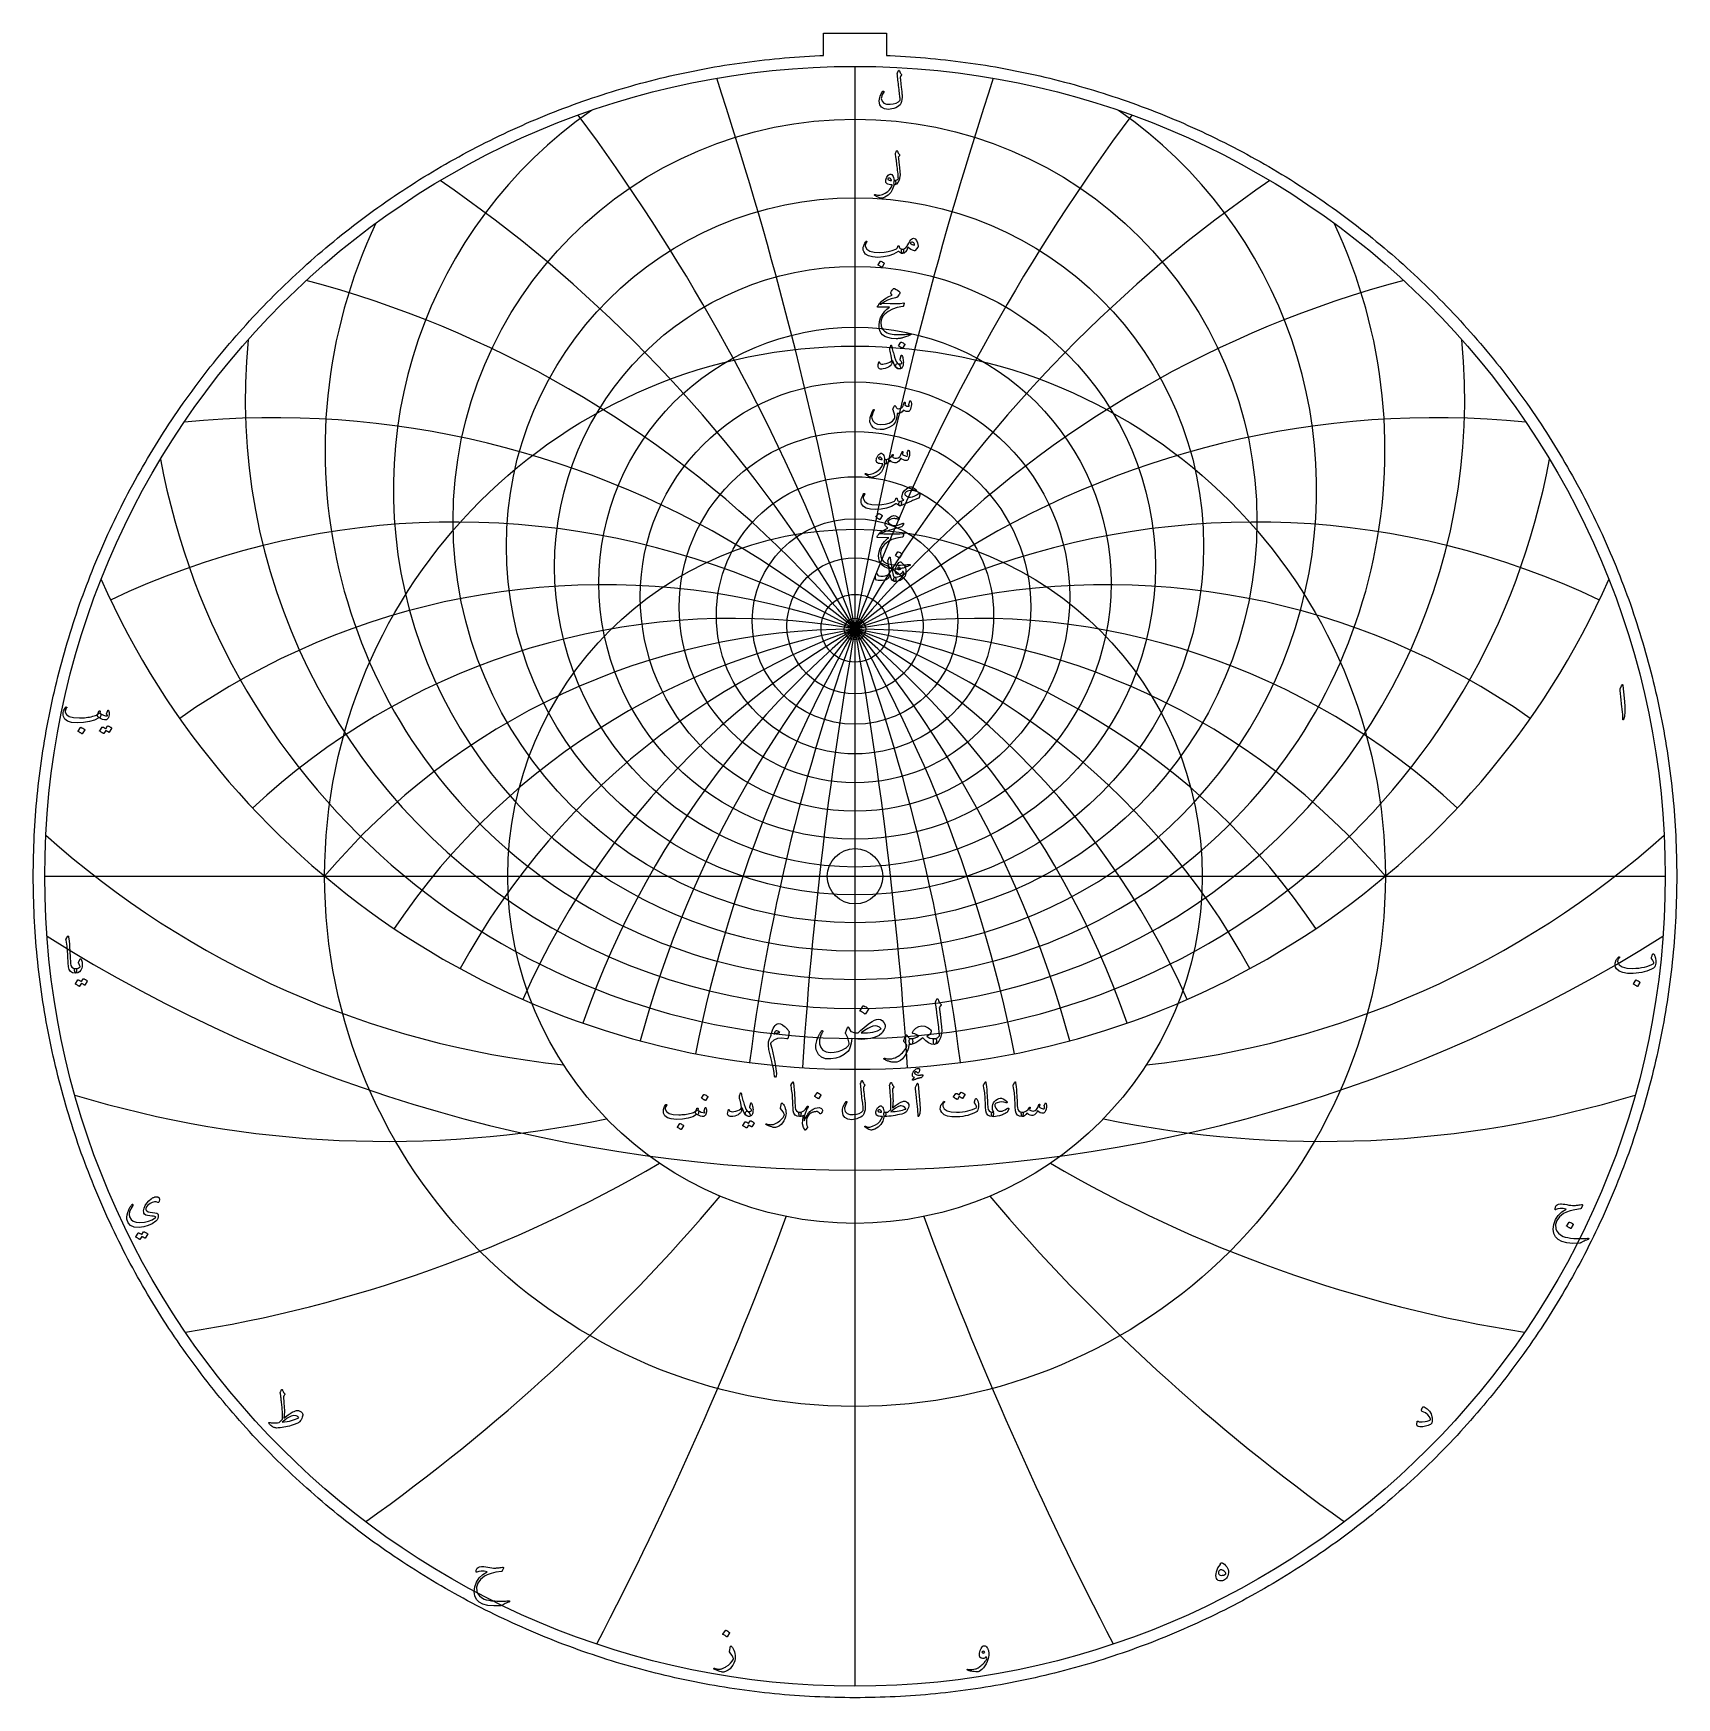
# Model space of a CAD drawing. Header units: millimetres. Extents: x -62 to 62, y -62 to 63.
import ezdxf

# ---------------------------------------------------------------- set-up
doc = ezdxf.new("R2010")
doc.units = ezdxf.units.MM
for name, color, linetype in [('CUT_INNER', 6, 'Continuous'), ('CUT_OUTER', 1, 'Continuous'), ('ENGRAVE', 7, 'Continuous'), ('ENGRAVE_FINE', 8, 'Continuous'), ('TEXT', 5, 'Continuous')]:
    doc.layers.add(name, color=color, linetype=linetype)

msp = doc.modelspace()

# ---------------------------------------------------------------- linework, layer by layer
at = {"layer": 'CUT_INNER'}
msp.add_circle((0, 0), 2.075, dxfattribs=at)
at = {"layer": 'CUT_OUTER'}
msp.add_lwpolyline([(61.6113, -0.378), (61.6079, -0.7561), (61.6021, -1.1341), (61.5939, -1.512), (61.5835, -1.89), (61.5708, -2.2678), (61.5557, -2.6455), (61.5383, -3.0232), (61.5186, -3.4007), (61.4966, -3.7781), (61.4722, -4.1554), (61.4456, -4.5325), (61.4166, -4.9094), (61.3853, -5.2862), (61.3517, -5.6627), (61.3158, -6.0391), (61.2776, -6.4152), (61.2371, -6.7911), (61.1943, -7.1667), (61.1491, -7.542), (61.1017, -7.9171), (61.052, -8.2919), (61, -8.6663), (60.9456, -9.0404), (60.889, -9.4142), (60.8301, -9.7876), (60.7689, -10.1607), (60.7054, -10.5334), (60.6396, -10.9057), (60.5716, -11.2775), (60.5012, -11.649), (60.4286, -12.02), (60.3537, -12.3906), (60.2766, -12.7606), (60.1971, -13.1303), (60.1154, -13.4994), (60.0315, -13.868), (59.9453, -14.2361), (59.8568, -14.6036), (59.7661, -14.9706), (59.6731, -15.3371), (59.5778, -15.7029), (59.4804, -16.0682), (59.3807, -16.4328), (59.2787, -16.7969), (59.1745, -17.1603), (59.0681, -17.5231), (58.9595, -17.8852), (58.8486, -18.2466), (58.7356, -18.6073), (58.6203, -18.9674), (58.5028, -19.3267), (58.3831, -19.6853), (58.2612, -20.0432), (58.1372, -20.4003), (58.0109, -20.7566), (57.8824, -21.1122), (57.7518, -21.4669), (57.619, -21.8209), (57.484, -22.174), (57.3469, -22.5263), (57.2076, -22.8778), (57.0661, -23.2284), (56.9225, -23.5781), (56.7768, -23.9269), (56.6289, -24.2748), (56.4789, -24.6218), (56.3267, -24.9679), (56.1725, -25.3131), (56.0161, -25.6573), (55.8576, -26.0005), (55.697, -26.3427), (55.5344, -26.684), (55.3696, -27.0242), (55.2027, -27.3635), (55.0338, -27.7017), (54.8628, -28.0388), (54.6897, -28.3749), (54.5146, -28.71), (54.3374, -29.0439), (54.1581, -29.3768), (53.9769, -29.7085), (53.7936, -30.0392), (53.6082, -30.3687), (53.4209, -30.6971), (53.2315, -31.0243), (53.0402, -31.3503), (52.8468, -31.6752), (52.6515, -31.9988), (52.4541, -32.3213), (52.2548, -32.6425), (52.0535, -32.9625), (51.8503, -33.2813), (51.6451, -33.5988), (51.438, -33.9151), (51.2289, -34.2301), (51.0179, -34.5438), (50.805, -34.8562), (50.5902, -35.1672), (50.3734, -35.477), (50.1548, -35.7854), (49.9343, -36.0925), (49.7119, -36.3982), (49.4876, -36.7025), (49.2615, -37.0055), (49.0335, -37.307), (48.8037, -37.6072), (48.572, -37.906), (48.3385, -38.2033), (48.1032, -38.4992), (47.866, -38.7936), (47.6271, -39.0866), (47.3864, -39.3781), (47.1439, -39.6681), (46.8996, -39.9566), (46.6535, -40.2436), (46.4057, -40.5291), (46.1562, -40.8131), (45.9049, -41.0955), (45.6519, -41.3764), (45.3971, -41.6558), (45.1407, -41.9335), (44.8825, -42.2097), (44.6227, -42.4843), (44.3612, -42.7573), (44.098, -43.0287), (43.8331, -43.2985), (43.5666, -43.5666), (43.2985, -43.8331), (43.0287, -44.098), (42.7573, -44.3612), (42.4843, -44.6227), (42.2097, -44.8825), (41.9335, -45.1407), (41.6558, -45.3971), (41.3764, -45.6519), (41.0955, -45.9049), (40.8131, -46.1562), (40.5291, -46.4057), (40.2436, -46.6535), (39.9566, -46.8996), (39.6681, -47.1439), (39.3781, -47.3864), (39.0866, -47.6271), (38.7936, -47.866), (38.4992, -48.1032), (38.2033, -48.3385), (37.906, -48.572), (37.6072, -48.8037), (37.307, -49.0335), (37.0055, -49.2615), (36.7025, -49.4876), (36.3982, -49.7119), (36.0925, -49.9343), (35.7854, -50.1548), (35.477, -50.3734), (35.1672, -50.5902), (34.8562, -50.805), (34.5438, -51.0179), (34.2301, -51.2289), (33.9151, -51.438), (33.5988, -51.6451), (33.2813, -51.8503), (32.9625, -52.0535), (32.6425, -52.2548), (32.3213, -52.4541), (31.9988, -52.6515), (31.6752, -52.8468), (31.3503, -53.0402), (31.0243, -53.2315), (30.6971, -53.4209), (30.3687, -53.6082), (30.0392, -53.7936), (29.7085, -53.9769), (29.3768, -54.1581), (29.0439, -54.3374), (28.71, -54.5146), (28.3749, -54.6897), (28.0388, -54.8628), (27.7017, -55.0338), (27.3635, -55.2027), (27.0242, -55.3696), (26.684, -55.5344), (26.3427, -55.697), (26.0005, -55.8576), (25.6573, -56.0161), (25.3131, -56.1725), (24.9679, -56.3267), (24.6218, -56.4789), (24.2748, -56.6289), (23.9269, -56.7768), (23.5781, -56.9225), (23.2284, -57.0661), (22.8778, -57.2076), (22.5263, -57.3469), (22.174, -57.484), (21.8209, -57.619), (21.4669, -57.7518), (21.1122, -57.8824), (20.7566, -58.0109), (20.4003, -58.1372), (20.0432, -58.2612), (19.6853, -58.3831), (19.3267, -58.5028), (18.9674, -58.6203), (18.6073, -58.7356), (18.2466, -58.8486), (17.8852, -58.9595), (17.5231, -59.0681), (17.1603, -59.1745), (16.7969, -59.2787), (16.4328, -59.3807), (16.0682, -59.4804), (15.7029, -59.5778), (15.3371, -59.6731), (14.9706, -59.7661), (14.6036, -59.8568), (14.2361, -59.9453), (13.868, -60.0315), (13.4994, -60.1154), (13.1303, -60.1971), (12.7606, -60.2766), (12.3906, -60.3537), (12.02, -60.4286), (11.649, -60.5012), (11.2775, -60.5716), (10.9057, -60.6396), (10.5334, -60.7054), (10.1607, -60.7689), (9.7876, -60.8301), (9.4142, -60.889), (9.0404, -60.9456), (8.6663, -61), (8.2919, -61.052), (7.9171, -61.1017), (7.542, -61.1491), (7.1667, -61.1943), (6.7911, -61.2371), (6.4152, -61.2776), (6.0391, -61.3158), (5.6627, -61.3517), (5.2862, -61.3853), (4.9094, -61.4166), (4.5325, -61.4456), (4.1554, -61.4722), (3.7781, -61.4966), (3.4007, -61.5186), (3.0232, -61.5383), (2.6455, -61.5557), (2.2678, -61.5708), (1.89, -61.5835), (1.512, -61.5939), (1.1341, -61.6021), (0.7561, -61.6079), (0.378, -61.6113), (0, -61.6125), (-0.378, -61.6113), (-0.7561, -61.6079), (-1.1341, -61.6021), (-1.512, -61.5939), (-1.89, -61.5835), (-2.2678, -61.5708), (-2.6455, -61.5557), (-3.0232, -61.5383), (-3.4007, -61.5186), (-3.7781, -61.4966), (-4.1554, -61.4722), (-4.5325, -61.4456), (-4.9094, -61.4166), (-5.2862, -61.3853), (-5.6627, -61.3517), (-6.0391, -61.3158), (-6.4152, -61.2776), (-6.7911, -61.2371), (-7.1667, -61.1943), (-7.542, -61.1491), (-7.9171, -61.1017), (-8.2919, -61.052), (-8.6663, -61), (-9.0404, -60.9456), (-9.4142, -60.889), (-9.7876, -60.8301), (-10.1607, -60.7689), (-10.5334, -60.7054), (-10.9057, -60.6396), (-11.2775, -60.5716), (-11.649, -60.5012), (-12.02, -60.4286), (-12.3906, -60.3537), (-12.7606, -60.2766), (-13.1303, -60.1971), (-13.4994, -60.1154), (-13.868, -60.0315), (-14.2361, -59.9453), (-14.6036, -59.8568), (-14.9706, -59.7661), (-15.3371, -59.6731), (-15.7029, -59.5778), (-16.0682, -59.4804), (-16.4328, -59.3807), (-16.7969, -59.2787), (-17.1603, -59.1745), (-17.5231, -59.0681), (-17.8852, -58.9595), (-18.2466, -58.8486), (-18.6073, -58.7356), (-18.9674, -58.6203), (-19.3267, -58.5028), (-19.6853, -58.3831), (-20.0432, -58.2612), (-20.4003, -58.1372), (-20.7566, -58.0109), (-21.1122, -57.8824), (-21.4669, -57.7518), (-21.8209, -57.619), (-22.174, -57.484), (-22.5263, -57.3469), (-22.8778, -57.2076), (-23.2284, -57.0661), (-23.5781, -56.9225), (-23.9269, -56.7768), (-24.2748, -56.6289), (-24.6218, -56.4789), (-24.9679, -56.3267), (-25.3131, -56.1725), (-25.6573, -56.0161), (-26.0005, -55.8576), (-26.3427, -55.697), (-26.684, -55.5344), (-27.0242, -55.3696), (-27.3635, -55.2027), (-27.7017, -55.0338), (-28.0388, -54.8628), (-28.3749, -54.6897), (-28.71, -54.5146), (-29.0439, -54.3374), (-29.3768, -54.1581), (-29.7085, -53.9769), (-30.0392, -53.7936), (-30.3687, -53.6082), (-30.6971, -53.4209), (-31.0243, -53.2315), (-31.3503, -53.0402), (-31.6752, -52.8468), (-31.9988, -52.6515), (-32.3213, -52.4541), (-32.6425, -52.2548), (-32.9625, -52.0535), (-33.2813, -51.8503), (-33.5988, -51.6451), (-33.9151, -51.438), (-34.2301, -51.2289), (-34.5438, -51.0179), (-34.8562, -50.805), (-35.1672, -50.5902), (-35.477, -50.3734), (-35.7854, -50.1548), (-36.0925, -49.9343), (-36.3982, -49.7119), (-36.7025, -49.4876), (-37.0055, -49.2615), (-37.307, -49.0335), (-37.6072, -48.8037), (-37.906, -48.572), (-38.2033, -48.3385), (-38.4992, -48.1032), (-38.7936, -47.866), (-39.0866, -47.6271), (-39.3781, -47.3864), (-39.6681, -47.1439), (-39.9566, -46.8996), (-40.2436, -46.6535), (-40.5291, -46.4057), (-40.8131, -46.1562), (-41.0955, -45.9049), (-41.3764, -45.6519), (-41.6558, -45.3971), (-41.9335, -45.1407), (-42.2097, -44.8825), (-42.4843, -44.6227), (-42.7573, -44.3612), (-43.0287, -44.098), (-43.2985, -43.8331), (-43.5666, -43.5666), (-43.8331, -43.2985), (-44.098, -43.0287), (-44.3612, -42.7573), (-44.6227, -42.4843), (-44.8825, -42.2097), (-45.1407, -41.9335), (-45.3971, -41.6558), (-45.6519, -41.3764), (-45.9049, -41.0955), (-46.1562, -40.8131), (-46.4057, -40.5291), (-46.6535, -40.2436), (-46.8996, -39.9566), (-47.1439, -39.6681), (-47.3864, -39.3781), (-47.6271, -39.0866), (-47.866, -38.7936), (-48.1032, -38.4992), (-48.3385, -38.2033), (-48.572, -37.906), (-48.8037, -37.6072), (-49.0335, -37.307), (-49.2615, -37.0055), (-49.4876, -36.7025), (-49.7119, -36.3982), (-49.9343, -36.0925), (-50.1548, -35.7854), (-50.3734, -35.477), (-50.5902, -35.1672), (-50.805, -34.8562), (-51.0179, -34.5438), (-51.2289, -34.2301), (-51.438, -33.9151), (-51.6451, -33.5988), (-51.8503, -33.2813), (-52.0535, -32.9625), (-52.2548, -32.6425), (-52.4541, -32.3213), (-52.6515, -31.9988), (-52.8468, -31.6752), (-53.0402, -31.3503), (-53.2315, -31.0243), (-53.4209, -30.6971), (-53.6082, -30.3687), (-53.7936, -30.0392), (-53.9769, -29.7085), (-54.1581, -29.3768), (-54.3374, -29.0439), (-54.5146, -28.71), (-54.6897, -28.3749), (-54.8628, -28.0388), (-55.0338, -27.7017), (-55.2027, -27.3635), (-55.3696, -27.0242), (-55.5344, -26.684), (-55.697, -26.3427), (-55.8576, -26.0005), (-56.0161, -25.6573), (-56.1725, -25.3131), (-56.3267, -24.9679), (-56.4789, -24.6218), (-56.6289, -24.2748), (-56.7768, -23.9269), (-56.9225, -23.5781), (-57.0661, -23.2284), (-57.2076, -22.8778), (-57.3469, -22.5263), (-57.484, -22.174), (-57.619, -21.8209), (-57.7518, -21.4669), (-57.8824, -21.1122), (-58.0109, -20.7566), (-58.1372, -20.4003), (-58.2612, -20.0432), (-58.3831, -19.6853), (-58.5028, -19.3267), (-58.6203, -18.9674), (-58.7356, -18.6073), (-58.8486, -18.2466), (-58.9595, -17.8852), (-59.0681, -17.5231), (-59.1745, -17.1603), (-59.2787, -16.7969), (-59.3807, -16.4328), (-59.4804, -16.0682), (-59.5778, -15.7029), (-59.6731, -15.3371), (-59.7661, -14.9706), (-59.8568, -14.6036), (-59.9453, -14.2361), (-60.0315, -13.868), (-60.1154, -13.4994), (-60.1971, -13.1303), (-60.2766, -12.7606), (-60.3537, -12.3906), (-60.4286, -12.02), (-60.5012, -11.649), (-60.5716, -11.2775), (-60.6396, -10.9057), (-60.7054, -10.5334), (-60.7689, -10.1607), (-60.8301, -9.7876), (-60.889, -9.4142), (-60.9456, -9.0404), (-61, -8.6663), (-61.052, -8.2919), (-61.1017, -7.9171), (-61.1491, -7.542), (-61.1943, -7.1667), (-61.2371, -6.7911), (-61.2776, -6.4152), (-61.3158, -6.0391), (-61.3517, -5.6627), (-61.3853, -5.2862), (-61.4166, -4.9094), (-61.4456, -4.5325), (-61.4722, -4.1554), (-61.4966, -3.7781), (-61.5186, -3.4007), (-61.5383, -3.0232), (-61.5557, -2.6455), (-61.5708, -2.2678), (-61.5835, -1.89), (-61.5939, -1.512), (-61.6021, -1.1341), (-61.6079, -0.7561), (-61.6113, -0.378), (-61.6125, 0), (-61.6113, 0.378), (-61.6079, 0.7561), (-61.6021, 1.1341), (-61.5939, 1.512), (-61.5835, 1.89), (-61.5708, 2.2678), (-61.5557, 2.6455), (-61.5383, 3.0232), (-61.5186, 3.4007), (-61.4966, 3.7781), (-61.4722, 4.1554), (-61.4456, 4.5325), (-61.4166, 4.9094), (-61.3853, 5.2862), (-61.3517, 5.6627), (-61.3158, 6.0391), (-61.2776, 6.4152), (-61.2371, 6.7911), (-61.1943, 7.1667), (-61.1491, 7.542), (-61.1017, 7.9171), (-61.052, 8.2919), (-61, 8.6663), (-60.9456, 9.0404), (-60.889, 9.4142), (-60.8301, 9.7876), (-60.7689, 10.1607), (-60.7054, 10.5334), (-60.6396, 10.9057), (-60.5716, 11.2775), (-60.5012, 11.649), (-60.4286, 12.02), (-60.3537, 12.3906), (-60.2766, 12.7606), (-60.1971, 13.1303), (-60.1154, 13.4994), (-60.0315, 13.868), (-59.9453, 14.2361), (-59.8568, 14.6036), (-59.7661, 14.9706), (-59.6731, 15.3371), (-59.5778, 15.7029), (-59.4804, 16.0682), (-59.3807, 16.4328), (-59.2787, 16.7969), (-59.1745, 17.1603), (-59.0681, 17.5231), (-58.9595, 17.8852), (-58.8486, 18.2466), (-58.7356, 18.6073), (-58.6203, 18.9674), (-58.5028, 19.3267), (-58.3831, 19.6853), (-58.2612, 20.0432), (-58.1372, 20.4003), (-58.0109, 20.7566), (-57.8824, 21.1122), (-57.7518, 21.4669), (-57.619, 21.8209), (-57.484, 22.174), (-57.3469, 22.5263), (-57.2076, 22.8778), (-57.0661, 23.2284), (-56.9225, 23.5781), (-56.7768, 23.9269), (-56.6289, 24.2748), (-56.4789, 24.6218), (-56.3267, 24.9679), (-56.1725, 25.3131), (-56.0161, 25.6573), (-55.8576, 26.0005), (-55.697, 26.3427), (-55.5344, 26.684), (-55.3696, 27.0242), (-55.2027, 27.3635), (-55.0338, 27.7017), (-54.8628, 28.0388), (-54.6897, 28.3749), (-54.5146, 28.71), (-54.3374, 29.0439), (-54.1581, 29.3768), (-53.9769, 29.7085), (-53.7936, 30.0392), (-53.6082, 30.3687), (-53.4209, 30.6971), (-53.2315, 31.0243), (-53.0402, 31.3503), (-52.8468, 31.6752), (-52.6515, 31.9988), (-52.4541, 32.3213), (-52.2548, 32.6425), (-52.0535, 32.9625), (-51.8503, 33.2813), (-51.6451, 33.5988), (-51.438, 33.9151), (-51.2289, 34.2301), (-51.0179, 34.5438), (-50.805, 34.8562), (-50.5902, 35.1672), (-50.3734, 35.477), (-50.1548, 35.7854), (-49.9343, 36.0925), (-49.7119, 36.3982), (-49.4876, 36.7025), (-49.2615, 37.0055), (-49.0335, 37.307), (-48.8037, 37.6072), (-48.572, 37.906), (-48.3385, 38.2033), (-48.1032, 38.4992), (-47.866, 38.7936), (-47.6271, 39.0866), (-47.3864, 39.3781), (-47.1439, 39.6681), (-46.8996, 39.9566), (-46.6535, 40.2436), (-46.4057, 40.5291), (-46.1562, 40.8131), (-45.9049, 41.0955), (-45.6519, 41.3764), (-45.3971, 41.6558), (-45.1407, 41.9335), (-44.8825, 42.2097), (-44.6227, 42.4843), (-44.3612, 42.7573), (-44.098, 43.0287), (-43.8331, 43.2985), (-43.5666, 43.5666), (-43.2985, 43.8331), (-43.0287, 44.098), (-42.7573, 44.3612), (-42.4843, 44.6227), (-42.2097, 44.8825), (-41.9335, 45.1407), (-41.6558, 45.3971), (-41.3764, 45.6519), (-41.0955, 45.9049), (-40.8131, 46.1562), (-40.5291, 46.4057), (-40.2436, 46.6535), (-39.9566, 46.8996), (-39.6681, 47.1439), (-39.3781, 47.3864), (-39.0866, 47.6271), (-38.7936, 47.866), (-38.4992, 48.1032), (-38.2033, 48.3385), (-37.906, 48.572), (-37.6072, 48.8037), (-37.307, 49.0335), (-37.0055, 49.2615), (-36.7025, 49.4876), (-36.3982, 49.7119), (-36.0925, 49.9343), (-35.7854, 50.1548), (-35.477, 50.3734), (-35.1672, 50.5902), (-34.8562, 50.805), (-34.5438, 51.0179), (-34.2301, 51.2289), (-33.9151, 51.438), (-33.5988, 51.6451), (-33.2813, 51.8503), (-32.9625, 52.0535), (-32.6425, 52.2548), (-32.3213, 52.4541), (-31.9988, 52.6515), (-31.6752, 52.8468), (-31.3503, 53.0402), (-31.0243, 53.2315), (-30.6971, 53.4209), (-30.3687, 53.6082), (-30.0392, 53.7936), (-29.7085, 53.9769), (-29.3768, 54.1581), (-29.0439, 54.3374), (-28.71, 54.5146), (-28.3749, 54.6897), (-28.0388, 54.8628), (-27.7017, 55.0338), (-27.3635, 55.2027), (-27.0242, 55.3696), (-26.684, 55.5344), (-26.3427, 55.697), (-26.0005, 55.8576), (-25.6573, 56.0161), (-25.3131, 56.1725), (-24.9679, 56.3267), (-24.6218, 56.4789), (-24.2748, 56.6289), (-23.9269, 56.7768), (-23.5781, 56.9225), (-23.2284, 57.0661), (-22.8778, 57.2076), (-22.5263, 57.3469), (-22.174, 57.484), (-21.8209, 57.619), (-21.4669, 57.7518), (-21.1122, 57.8824), (-20.7566, 58.0109), (-20.4003, 58.1372), (-20.0432, 58.2612), (-19.6853, 58.3831), (-19.3267, 58.5028), (-18.9674, 58.6203), (-18.6073, 58.7356), (-18.2466, 58.8486), (-17.8852, 58.9595), (-17.5231, 59.0681), (-17.1603, 59.1745), (-16.7969, 59.2787), (-16.4328, 59.3807), (-16.0682, 59.4804), (-15.7029, 59.5778), (-15.3371, 59.6731), (-14.9706, 59.7661), (-14.6036, 59.8568), (-14.2361, 59.9453), (-13.868, 60.0315), (-13.4994, 60.1154), (-13.1303, 60.1971), (-12.7606, 60.2766), (-12.3906, 60.3537), (-12.02, 60.4286), (-11.649, 60.5012), (-11.2775, 60.5716), (-10.9057, 60.6396), (-10.5334, 60.7054), (-10.1607, 60.7689), (-9.7876, 60.8301), (-9.4142, 60.889), (-9.0404, 60.9456), (-8.6663, 61), (-8.2919, 61.052), (-7.9171, 61.1017), (-7.542, 61.1491), (-7.1667, 61.1943), (-6.7911, 61.2371), (-6.4152, 61.2776), (-6.0391, 61.3158), (-5.6627, 61.3517), (-5.2862, 61.3853), (-4.9094, 61.4166), (-4.5325, 61.4456), (-4.1554, 61.4722), (-3.7781, 61.4966), (-3.4007, 61.5186), (-3.0232, 61.5383), (-2.6455, 61.5557), (-2.3625, 61.567), (-2.3625, 63.2325), (2.3625, 63.2325), (2.3625, 61.567), (2.6455, 61.5557), (3.0232, 61.5383), (3.4007, 61.5186), (3.7781, 61.4966), (4.1554, 61.4722), (4.5325, 61.4456), (4.9094, 61.4166), (5.2862, 61.3853), (5.6627, 61.3517), (6.0391, 61.3158), (6.4152, 61.2776), (6.7911, 61.2371), (7.1667, 61.1943), (7.542, 61.1491), (7.9171, 61.1017), (8.2919, 61.052), (8.6663, 61), (9.0404, 60.9456), (9.4142, 60.889), (9.7876, 60.8301), (10.1607, 60.7689), (10.5334, 60.7054), (10.9057, 60.6396), (11.2775, 60.5716), (11.649, 60.5012), (12.02, 60.4286), (12.3906, 60.3537), (12.7606, 60.2766), (13.1303, 60.1971), (13.4994, 60.1154), (13.868, 60.0315), (14.2361, 59.9453), (14.6036, 59.8568), (14.9706, 59.7661), (15.3371, 59.6731), (15.7029, 59.5778), (16.0682, 59.4804), (16.4328, 59.3807), (16.7969, 59.2787), (17.1603, 59.1745), (17.5231, 59.0681), (17.8852, 58.9595), (18.2466, 58.8486), (18.6073, 58.7356), (18.9674, 58.6203), (19.3267, 58.5028), (19.6853, 58.3831), (20.0432, 58.2612), (20.4003, 58.1372), (20.7566, 58.0109), (21.1122, 57.8824), (21.4669, 57.7518), (21.8209, 57.619), (22.174, 57.484), (22.5263, 57.3469), (22.8778, 57.2076), (23.2284, 57.0661), (23.5781, 56.9225), (23.9269, 56.7768), (24.2748, 56.6289), (24.6218, 56.4789), (24.9679, 56.3267), (25.3131, 56.1725), (25.6573, 56.0161), (26.0005, 55.8576), (26.3427, 55.697), (26.684, 55.5344), (27.0242, 55.3696), (27.3635, 55.2027), (27.7017, 55.0338), (28.0388, 54.8628), (28.3749, 54.6897), (28.71, 54.5146), (29.0439, 54.3374), (29.3768, 54.1581), (29.7085, 53.9769), (30.0392, 53.7936), (30.3687, 53.6082), (30.6971, 53.4209), (31.0243, 53.2315), (31.3503, 53.0402), (31.6752, 52.8468), (31.9988, 52.6515), (32.3213, 52.4541), (32.6425, 52.2548), (32.9625, 52.0535), (33.2813, 51.8503), (33.5988, 51.6451), (33.9151, 51.438), (34.2301, 51.2289), (34.5438, 51.0179), (34.8562, 50.805), (35.1672, 50.5902), (35.477, 50.3734), (35.7854, 50.1548), (36.0925, 49.9343), (36.3982, 49.7119), (36.7025, 49.4876), (37.0055, 49.2615), (37.307, 49.0335), (37.6072, 48.8037), (37.906, 48.572), (38.2033, 48.3385), (38.4992, 48.1032), (38.7936, 47.866), (39.0866, 47.6271), (39.3781, 47.3864), (39.6681, 47.1439), (39.9566, 46.8996), (40.2436, 46.6535), (40.5291, 46.4057), (40.8131, 46.1562), (41.0955, 45.9049), (41.3764, 45.6519), (41.6558, 45.3971), (41.9335, 45.1407), (42.2097, 44.8825), (42.4843, 44.6227), (42.7573, 44.3612), (43.0287, 44.098), (43.2985, 43.8331), (43.5666, 43.5666), (43.8331, 43.2985), (44.098, 43.0287), (44.3612, 42.7573), (44.6227, 42.4843), (44.8825, 42.2097), (45.1407, 41.9335), (45.3971, 41.6558), (45.6519, 41.3764), (45.9049, 41.0955), (46.1562, 40.8131), (46.4057, 40.5291), (46.6535, 40.2436), (46.8996, 39.9566), (47.1439, 39.6681), (47.3864, 39.3781), (47.6271, 39.0866), (47.866, 38.7936), (48.1032, 38.4992), (48.3385, 38.2033), (48.572, 37.906), (48.8037, 37.6072), (49.0335, 37.307), (49.2615, 37.0055), (49.4876, 36.7025), (49.7119, 36.3982), (49.9343, 36.0925), (50.1548, 35.7854), (50.3734, 35.477), (50.5902, 35.1672), (50.805, 34.8562), (51.0179, 34.5438), (51.2289, 34.2301), (51.438, 33.9151), (51.6451, 33.5988), (51.8503, 33.2813), (52.0535, 32.9625), (52.2548, 32.6425), (52.4541, 32.3213), (52.6515, 31.9988), (52.8468, 31.6752), (53.0402, 31.3503), (53.2315, 31.0243), (53.4209, 30.6971), (53.6082, 30.3687), (53.7936, 30.0392), (53.9769, 29.7085), (54.1581, 29.3768), (54.3374, 29.0439), (54.5146, 28.71), (54.6897, 28.3749), (54.8628, 28.0388), (55.0338, 27.7017), (55.2027, 27.3635), (55.3696, 27.0242), (55.5344, 26.684), (55.697, 26.3427), (55.8576, 26.0005), (56.0161, 25.6573), (56.1725, 25.3131), (56.3267, 24.9679), (56.4789, 24.6218), (56.6289, 24.2748), (56.7768, 23.9269), (56.9225, 23.5781), (57.0661, 23.2284), (57.2076, 22.8778), (57.3469, 22.5263), (57.484, 22.174), (57.619, 21.8209), (57.7518, 21.4669), (57.8824, 21.1122), (58.0109, 20.7566), (58.1372, 20.4003), (58.2612, 20.0432), (58.3831, 19.6853), (58.5028, 19.3267), (58.6203, 18.9674), (58.7356, 18.6073), (58.8486, 18.2466), (58.9595, 17.8852), (59.0681, 17.5231), (59.1745, 17.1603), (59.2787, 16.7969), (59.3807, 16.4328), (59.4804, 16.0682), (59.5778, 15.7029), (59.6731, 15.3371), (59.7661, 14.9706), (59.8568, 14.6036), (59.9453, 14.2361), (60.0315, 13.868), (60.1154, 13.4994), (60.1971, 13.1303), (60.2766, 12.7606), (60.3537, 12.3906), (60.4286, 12.02), (60.5012, 11.649), (60.5716, 11.2775), (60.6396, 10.9057), (60.7054, 10.5334), (60.7689, 10.1607), (60.8301, 9.7876), (60.889, 9.4142), (60.9456, 9.0404), (61, 8.6663), (61.052, 8.2919), (61.1017, 7.9171), (61.1491, 7.542), (61.1943, 7.1667), (61.2371, 6.7911), (61.2776, 6.4152), (61.3158, 6.0391), (61.3517, 5.6627), (61.3853, 5.2862), (61.4166, 4.9094), (61.4456, 4.5325), (61.4722, 4.1554), (61.4966, 3.7781), (61.5186, 3.4007), (61.5383, 3.0232), (61.5557, 2.6455), (61.5708, 2.2678), (61.5835, 1.89), (61.5939, 1.512), (61.6021, 1.1341), (61.6079, 0.7561), (61.6113, 0.378), (61.6125, 0)], close=True, dxfattribs=at)
at = {"layer": 'ENGRAVE'}
for points in [[(0, -60.75), (0, 60.75)], [(-60.75, 0), (60.75, 0)], [(0, -60.75), (0, -26.0306)]]:
    msp.add_lwpolyline(points, dxfattribs=at)
for centre, radius in [((0, 0), 60.75), ((0, 26.6565), 30.1356), ((0, 24.7549), 26.1436), ((0, 23.22), 22.5259), ((0, 21.98), 19.1992), ((0, 0), 39.7663), ((0, 20.9827), 16.1), ((0, 20.1899), 13.178), ((0, 19.5734), 10.3926), ((0, 19.1128), 7.71), ((0, 0), 26.0306), ((0, 18.7933), 5.1007), ((0, 18.6054), 2.5387), ((0, 18.5433), 0.81)]:
    msp.add_circle(centre, radius, dxfattribs=at)
for centre, radius, start, end in [((0, 29.0253), 34.6141, 124.801633, 55.198367), ((0, 32.0053), 39.7351, 154.69046, 25.30954), ((0, 35.8091), 45.7239, 174.434401, 5.565599), ((0, 40.7629), 52.9207, 190.30301, 349.69699), ((0, 47.3916), 61.8654, 203.97548, 336.02452), ((0, -33.3679), 51.9112, 40, 140), ((0, -33.3679), 51.9112, 40, 140), ((-14.6131, 54.537), 69.0593, 228.168317, 263.981304), ((14.6131, 54.537), 69.0593, 276.018696, 311.831683), ((-35.0807, 60.7616), 80.6473, 253.125475, 281.775865), ((35.0807, 60.7616), 80.6473, 258.224135, 286.874525), ((-65.847, 65.847), 101.2572, 278.882702, 300.370494), ((65.847, 65.847), 101.2572, 239.629506, 261.117298), ((-120.5748, 69.6139), 144.7955, 305.399857, 319.725052), ((120.5748, 69.6139), 144.7955, 220.274948, 234.600143), ((-268.4423, 71.9289), 280.7425, 332.527684, 339.690281), ((268.4423, 71.9289), 280.7425, 200.309719, 207.472316)]:
    msp.add_arc(centre, radius, start, end, dxfattribs=at)
at = {"layer": 'ENGRAVE_FINE'}
for centre, radius, start, end in [((-294.4032, -33.3679), 298.9448, 3.647737, 18.170939), ((-294.4032, -33.3679), 298.9448, 3.647737, 18.170939), ((294.4032, -33.3679), 298.9448, 161.829061, 176.352263), ((294.4032, -33.3679), 298.9448, 161.829061, 176.352263), ((-142.6249, -33.3679), 151.7783, 7.344159, 36.585691), ((-142.6249, -33.3679), 151.7783, 7.344159, 36.585691), ((142.6249, -33.3679), 151.7783, 143.414309, 172.655841), ((142.6249, -33.3679), 151.7783, 143.414309, 172.655841), ((-89.9129, -33.3679), 103.8225, 11.140372, 55.492982), ((-89.9129, -33.3679), 103.8225, 11.140372, 55.492982), ((89.9129, -33.3679), 103.8225, 124.507018, 168.859628), ((89.9129, -33.3679), 103.8225, 124.507018, 168.859628), ((-61.8654, -33.3679), 80.7595, 15.092561, 75.137638), ((-61.8654, -33.3679), 80.7595, 15.092561, 75.137638), ((61.8654, -33.3679), 80.7595, 104.862362, 164.907439), ((61.8654, -33.3679), 80.7595, 104.862362, 164.907439), ((-43.5587, -33.3679), 67.7653, 19.26514, 95.711992), ((-43.5587, -33.3679), 67.7653, 19.26514, 95.711992), ((43.5587, -33.3679), 67.7653, 84.288008, 160.73486), ((43.5587, -33.3679), 67.7653, 84.288008, 160.73486), ((-29.971, -33.3679), 59.9419, 23.734738, 115.544112), ((-29.971, -33.3679), 59.9419, 23.734738, 115.544112), ((29.971, -33.3679), 59.9419, 64.455888, 156.265262), ((29.971, -33.3679), 59.9419, 64.455888, 156.265262), ((-18.8941, -33.3679), 55.2428, 28.59547, 125.068875), ((-18.8941, -33.3679), 55.2428, 28.59547, 125.068875), ((18.8941, -33.3679), 55.2428, 54.931125, 151.40453), ((18.8941, -33.3679), 55.2428, 54.931125, 151.40453), ((-9.1533, -33.3679), 52.712, 33.966107, 133.101185), ((-9.1533, -33.3679), 52.712, 33.966107, 133.101185), ((9.1533, -33.3679), 52.712, 46.898815, 146.033893), ((9.1533, -33.3679), 52.712, 46.898815, 146.033893), ((0, 91.2685), 113.3114, 237.678517, 302.321483)]:
    msp.add_arc(centre, radius, start, end, dxfattribs=at)
at = {"layer": 'TEXT'}
for points in [[(3.2532, 60.4304), (3.2595, 60.4414), (3.2676, 60.4493), (3.2775, 60.454), (3.2892, 60.4556), (3.3008, 60.4535), (3.3107, 60.4475), (3.3188, 60.4374), (3.3251, 60.4232), (3.3585, 60.3408), (3.3942, 60.2696), (3.4322, 60.2097), (3.4724, 60.161), (3.4843, 60.1435), (3.4877, 60.1232), (3.4825, 60.1003), (3.4688, 60.0747), (3.46, 60.0624), (3.4517, 60.0505), (3.4439, 60.039), (3.4365, 60.028), (3.4295, 60.0177), (3.423, 60.0083), (3.4169, 59.9997), (3.4113, 59.9921), (3.4019, 59.9782), (3.3951, 59.9616), (3.3911, 59.9423), (3.3898, 59.9203), (3.394, 59.8582), (3.3996, 59.7905), (3.4066, 59.7171), (3.4149, 59.6382), (3.4243, 59.5537), (3.4347, 59.4635), (3.4459, 59.3678), (3.458, 59.2664), (3.4716, 59.1652), (3.4836, 59.0701), (3.4941, 58.9811), (3.5029, 58.8981), (3.5104, 58.821), (3.5168, 58.7495), (3.5221, 58.6836), (3.5263, 58.6233), (3.531, 58.4448), (3.5164, 58.2757), (3.4825, 58.116), (3.4293, 57.9658), (3.3774, 57.8776), (3.2972, 57.796), (3.1888, 57.7213), (3.052, 57.6532), (2.9038, 57.5969), (2.7646, 57.5571), (2.6344, 57.534), (2.5131, 57.5275), (2.2095, 57.5693), (1.9922, 57.6838), (1.861, 57.871), (1.8161, 58.1311), (1.8318, 58.3249), (1.8826, 58.5146), (1.9684, 58.7003), (2.0892, 58.8819), (2.0984, 58.8925), (2.108, 58.899), (2.1181, 58.9015), (2.1287, 58.8999), (2.1399, 58.8956), (2.1485, 58.89), (2.1543, 58.8831), (2.1574, 58.8748), (2.1597, 58.8624), (2.1592, 58.8505), (2.1561, 58.8391), (2.1503, 58.8281), (2.0678, 58.6675), (2.011, 58.5308), (1.9798, 58.4178), (1.9742, 58.3287), (2.0342, 58.1367), (2.1637, 58.0026), (2.3629, 57.9265), (2.6317, 57.9083), (2.874, 57.9346), (3.0799, 57.9954), (3.2494, 58.0909), (3.3826, 58.2209), (3.3798, 58.2836), (3.3749, 58.357), (3.3681, 58.4408), (3.3592, 58.5353), (3.3481, 58.6405), (3.3345, 58.7567), (3.3185, 58.8839), (3.2999, 59.0221), (3.2824, 59.1647), (3.2658, 59.305), (3.2501, 59.4431), (3.2353, 59.5789), (3.2216, 59.7125), (3.2092, 59.8439), (3.1982, 59.973), (3.1886, 60.0999), (3.1742, 60.222), (3.1749, 60.236), (3.1769, 60.249), (3.1803, 60.2611), (3.185, 60.2723)], [(3.0359, 54.235), (3.0601, 54.2936), (3.079, 54.3401), (3.0925, 54.3745), (3.1005, 54.3967), (3.1068, 54.4108), (3.1149, 54.4209), (3.1248, 54.427), (3.1365, 54.429), (3.1497, 54.4268), (3.1607, 54.42), (3.1695, 54.4088), (3.176, 54.3931), (3.2058, 54.3161), (3.2416, 54.2467), (3.2831, 54.1849), (3.3305, 54.1308), (3.3437, 54.1135), (3.3475, 54.094), (3.3419, 54.0722), (3.3269, 54.0482), (3.2478, 53.9368), (3.2532, 53.887), (3.2586, 53.838), (3.264, 53.79), (3.2694, 53.7428), (3.2748, 53.6965), (3.2802, 53.6512), (3.2856, 53.6067), (3.291, 53.5632), (3.3406, 53.1599), (3.3709, 52.8446), (3.3819, 52.6174), (3.3736, 52.4782), (3.3058, 52.2255), (3.2173, 52.0389), (3.1082, 51.9184), (2.9784, 51.8638), (2.9748, 51.8638), (2.9712, 51.8638), (2.9676, 51.8638), (2.964, 51.8638), (2.9427, 51.884), (2.929, 51.9303), (2.9229, 52.0026), (2.9245, 52.1009), (2.9279, 52.1373), (2.938, 52.1638), (2.9548, 52.1804), (2.9784, 52.1871), (3.0695, 52.2053), (3.1454, 52.2383), (3.2061, 52.2862), (3.2514, 52.3488), (3.2484, 52.424), (3.2429, 52.5096), (3.2349, 52.6055), (3.2245, 52.7117), (3.2118, 52.8278), (3.1971, 52.9533), (3.1804, 53.0883), (3.1616, 53.2326), (3.1443, 53.3745), (3.1284, 53.5021), (3.1138, 53.6153), (3.1005, 53.7141), (3.0891, 53.7985), (3.0799, 53.8686), (3.0729, 53.9242), (3.0682, 53.9656), (3.0323, 54.1703), (3.0312, 54.1906), (3.0314, 54.2081), (3.0329, 54.2229), (3.0359, 54.235)], [(2.9065, 51.8243), (2.8223, 51.5286), (2.6811, 51.2809), (2.4828, 51.0813), (2.2275, 50.9297), (2.1918, 50.9143), (2.1565, 50.9005), (2.1217, 50.8883), (2.0874, 50.8776), (2.0537, 50.8687), (2.0209, 50.8619), (1.989, 50.857), (1.958, 50.8542), (1.8808, 50.8652), (1.7784, 50.9054), (1.6509, 50.9748), (1.4982, 51.0734), (1.4818, 51.0875), (1.4721, 51.1012), (1.4692, 51.1145), (1.473, 51.1273), (1.4816, 51.1372), (1.4928, 51.1417), (1.5067, 51.1408), (1.5233, 51.1345), (1.6821, 51.0831), (1.8601, 51.0833), (2.0575, 51.1351), (2.2742, 51.2387), (2.4511, 51.3588), (2.5976, 51.5), (2.7134, 51.6624), (2.7987, 51.8458), (2.7981, 51.8523), (2.7961, 51.8575), (2.7927, 51.8613), (2.788, 51.8638), (2.6642, 51.871), (2.5589, 51.8854), (2.472, 51.9069), (2.4035, 51.9357), (2.3506, 51.9801), (2.3173, 52.0416), (2.3038, 52.1202), (2.3101, 52.2159), (2.3122, 52.2286), (2.3146, 52.2415), (2.3175, 52.2546), (2.3209, 52.268), (2.3247, 52.2818), (2.329, 52.2963), (2.3337, 52.3114), (2.3389, 52.3273), (2.3811, 52.4299), (2.4323, 52.515), (2.4925, 52.5826), (2.5616, 52.6326), (2.6324, 52.66), (2.6973, 52.6596), (2.7563, 52.6313), (2.8095, 52.5752), (2.856, 52.497), (2.8913, 52.4063), (2.9153, 52.303), (2.9281, 52.1871), (2.9352, 52.1873), (2.942, 52.1876), (2.9486, 52.1882), (2.955, 52.1889), (2.9614, 52.1897), (2.9681, 52.1903), (2.9749, 52.1906), (2.982, 52.1907), (3.0062, 52.1856), (3.0251, 52.1701), (3.0386, 52.1443), (3.0466, 52.1081), (3.05, 52.0684), (3.0493, 52.0282), (3.0446, 51.9875), (3.0359, 51.9464), (3.0244, 51.9103), (3.0116, 51.8845), (2.9975, 51.869), (2.982, 51.8638), (2.9137, 51.8638), (2.9133, 51.8573), (2.9119, 51.8485), (2.9097, 51.8375), (2.9065, 51.8243)], [(2.7341, 52.2267), (2.6964, 52.2925), (2.655, 52.3389), (2.6101, 52.3661), (2.5616, 52.374), (2.5327, 52.3663), (2.5068, 52.3542), (2.4842, 52.3376), (2.4646, 52.3165), (2.4583, 52.3053), (2.4574, 52.2931), (2.4619, 52.2801), (2.4718, 52.2662), (2.5089, 52.2336), (2.5625, 52.2114), (2.6328, 52.1995), (2.7197, 52.1979), (2.7287, 52.1997), (2.7341, 52.2051), (2.7359, 52.2141), (2.7341, 52.2267)], [(0.8191, 47.6237), (0.8319, 47.6376), (0.8452, 47.6435), (0.8589, 47.6412), (0.873, 47.6309), (0.8838, 47.6174), (0.8874, 47.6022), (0.8838, 47.5851), (0.873, 47.5662), (0.8182, 47.4813), (0.7832, 47.4028), (0.7679, 47.3305), (0.7724, 47.2644), (0.8849, 47.0475), (1.1039, 46.8962), (1.4292, 46.8104), (1.861, 46.7902), (2.1815, 46.8138), (2.4889, 46.8629), (2.7833, 46.9377), (3.0646, 47.0381), (3.1142, 47.0675), (3.1553, 47.1126), (3.1879, 47.1735), (3.2119, 47.2501), (3.22, 47.2718), (3.2335, 47.2869), (3.2523, 47.2952), (3.2766, 47.2968), (3.2939, 47.2894), (3.3062, 47.2743), (3.3136, 47.2516), (3.3161, 47.2213), (3.3329, 47.1463), (3.3799, 47.0902), (3.4569, 47.0529), (3.564, 47.0345), (3.6026, 47.026), (3.6287, 47.004), (3.6421, 46.9685), (3.643, 46.9195), (3.63, 46.8284), (3.6125, 46.7632), (3.5905, 46.7242), (3.564, 46.7112), (3.4852, 46.7215), (3.4104, 46.7525), (3.3397, 46.8041), (3.273, 46.8764), (3.2674, 46.8793), (3.2577, 46.8773), (3.244, 46.8704), (3.2263, 46.8585), (2.8913, 46.6698), (2.5257, 46.5351), (2.1296, 46.4543), (1.703, 46.4273), (1.3087, 46.4543), (1.0024, 46.5351), (0.7841, 46.6698), (0.6539, 46.8585), (0.6242, 46.9638), (0.6144, 47.0713), (0.6242, 47.1811), (0.6539, 47.2932), (0.6938, 47.3974), (0.7347, 47.4872), (0.7765, 47.5626), (0.8191, 47.6237)], [(4.3975, 47.8536), (4.51, 47.8137), (4.6032, 47.701), (4.6771, 47.5155), (4.7316, 47.2572), (4.7337, 47.2386), (4.7325, 47.2222), (4.7283, 47.2081), (4.7209, 47.1962), (4.5233, 46.9483), (4.5096, 46.9332), (4.4936, 46.924), (4.4754, 46.9207), (4.455, 46.9231), (4.3207, 46.9689), (4.1945, 47.0273), (4.0764, 47.0983), (3.9664, 47.1818), (3.8777, 46.9759), (3.7805, 46.8288), (3.6747, 46.7406), (3.5604, 46.7112), (3.5476, 46.7159), (3.5344, 46.73), (3.5207, 46.7536), (3.5065, 46.7866), (3.4847, 46.8683), (3.4769, 46.9339), (3.4829, 46.9833), (3.5029, 47.0165), (3.5146, 47.0244), (3.5281, 47.03), (3.5433, 47.0334), (3.5604, 47.0345), (3.6421, 47.0484), (3.7221, 47.0866), (3.8002, 47.149), (3.8766, 47.2357), (3.91, 47.286), (3.9601, 47.3686), (4.0268, 47.4836), (4.1101, 47.6309), (4.1752, 47.7283), (4.2448, 47.798), (4.3189, 47.8397), (4.3975, 47.8536)], [(4.1388, 47.5016), (4.2062, 47.4454), (4.2825, 47.3992), (4.3679, 47.3628), (4.4622, 47.3363), (4.457, 47.407), (4.4379, 47.4647), (4.4049, 47.5094), (4.358, 47.5411), (4.3039, 47.5575), (4.2493, 47.5563), (4.1943, 47.5377), (4.1388, 47.5016)], [(1.9077, 46.1327), (1.9122, 46.1372), (1.9185, 46.1399), (1.9266, 46.1408), (1.9365, 46.1399), (2.0063, 46.1116), (2.0721, 46.077), (2.1339, 46.0362), (2.1916, 45.989), (2.1972, 45.9818), (2.1997, 45.9746), (2.199, 45.9675), (2.1952, 45.9603), (2.0263, 45.6872), (2.02, 45.6807), (2.0119, 45.6791), (2.0021, 45.6825), (1.9904, 45.6908), (1.9803, 45.698), (1.9643, 45.7088), (1.9426, 45.7231), (1.9149, 45.7411), (1.881, 45.7627), (1.8404, 45.7878), (1.793, 45.8166), (1.7389, 45.8489), (1.7317, 45.8543), (1.7281, 45.8597), (1.7281, 45.8651), (1.7317, 45.8705)], [(3.0323, 43.3983), (2.7184, 43.3164), (2.4413, 43.2106), (2.201, 43.081), (1.9976, 42.9277), (1.9664, 42.9041), (1.9374, 42.8909), (1.9107, 42.8879), (1.8862, 42.8953), (1.8577, 42.9293), (1.8619, 42.9771), (1.899, 43.0388), (1.9688, 43.1145), (2.1339, 43.2515), (2.3236, 43.375), (2.538, 43.485), (2.7772, 43.5816), (2.7089, 43.6822), (2.6961, 43.7073), (2.6901, 43.7325), (2.6907, 43.7576), (2.6981, 43.7828), (2.7464, 43.8786), (2.7907, 43.9579), (2.8309, 44.0206), (2.867, 44.0666), (2.8901, 44.0884), (2.9128, 44.0998), (2.935, 44.1009), (2.9568, 44.0917), (3.0832, 44.0203), (3.1895, 43.9534), (3.2755, 43.891), (3.3413, 43.8331), (3.354, 43.8144), (3.3601, 43.7908), (3.3594, 43.7623), (3.352, 43.7289), (3.3289, 43.6765), (3.2918, 43.613), (3.2409, 43.5382), (3.176, 43.4522), (3.1589, 43.4394), (3.1293, 43.4262), (3.0871, 43.4125), (3.0323, 43.3983)], [(2.1844, 42.9816), (2.6454, 42.9654), (3.044, 42.9636), (3.3801, 42.9762), (3.6538, 43.0031), (3.6622, 43.0041), (3.6695, 43.0036), (3.6757, 43.0014), (3.6808, 42.9977), (3.6845, 42.9927), (3.6866, 42.9865), (3.6872, 42.9792), (3.6862, 42.9708), (3.6791, 42.938), (3.6722, 42.9079), (3.6656, 42.8805), (3.6592, 42.8558), (3.653, 42.8338), (3.6471, 42.8145), (3.6414, 42.7979), (3.6359, 42.784), (3.6242, 42.7617), (3.6107, 42.7454), (3.5954, 42.7348), (3.5784, 42.7301), (3.1634, 42.6549), (2.8023, 42.537), (2.4952, 42.3764), (2.2419, 42.1732), (2.1139, 42.027), (2.0209, 41.8723), (1.963, 41.7091), (1.9401, 41.5373), (1.9621, 41.2676), (2.0497, 41.0478), (2.2028, 40.8778), (2.4215, 40.7577), (2.5349, 40.7213), (2.6595, 40.6912), (2.7954, 40.6674), (2.9425, 40.6499), (3.1005, 40.6384), (3.2694, 40.6328), (3.449, 40.633), (3.6394, 40.6391), (3.7071, 40.6429), (3.7737, 40.6472), (3.8392, 40.6519), (3.9035, 40.6571), (3.9663, 40.6627), (4.027, 40.6687), (4.0857, 40.6753), (4.1424, 40.6822), (4.1597, 40.6831), (4.1721, 40.6786), (4.1795, 40.6687), (4.182, 40.6535), (4.1806, 40.6357), (4.1766, 40.622), (4.1698, 40.6124), (4.1604, 40.6068), (4.0589, 40.5639), (3.9628, 40.525), (3.8721, 40.4902), (3.7868, 40.4595), (3.707, 40.4325), (3.6332, 40.4092), (3.5651, 40.3894), (3.5029, 40.3732), (3.4444, 40.3613), (3.3875, 40.3508), (3.3322, 40.3416), (3.2784, 40.3337), (3.2259, 40.3277), (3.1746, 40.3238), (3.1245, 40.3223), (3.0754, 40.3229), (2.7404, 40.349), (2.461, 40.4056), (2.2374, 40.4927), (2.0694, 40.6104), (1.9461, 40.7574), (1.8601, 40.9292), (1.8114, 41.1257), (1.8, 41.3469), (1.8352, 41.6213), (1.9194, 41.8876), (2.0526, 42.1458), (2.2347, 42.396), (2.3059, 42.4716), (2.3865, 42.5442), (2.4765, 42.6135), (2.576, 42.6798), (1.7066, 42.687), (1.6857, 42.696), (1.6769, 42.7121), (1.6803, 42.7355), (1.6958, 42.766), (1.725, 42.8105), (1.7515, 42.8504), (1.7753, 42.8859), (1.7964, 42.9169), (1.8148, 42.9432), (1.8305, 42.9645), (1.8435, 42.9809), (1.8539, 42.9924), (1.8772, 42.9944), (1.9401, 42.9933), (2.0425, 42.989), (2.1844, 42.9816)], [(3.4472, 40.0599), (3.4517, 40.0644), (3.458, 40.0671), (3.4661, 40.0679), (3.476, 40.0671), (3.5458, 40.0388), (3.6116, 40.0042), (3.6734, 39.9633), (3.7311, 39.9162), (3.7367, 39.909), (3.7391, 39.9018), (3.7385, 39.8946), (3.7347, 39.8874), (3.5658, 39.6144), (3.5595, 39.6079), (3.5514, 39.6063), (3.5415, 39.6097), (3.5299, 39.618), (3.5198, 39.6251), (3.5038, 39.6359), (3.482, 39.6503), (3.4544, 39.6683), (3.4205, 39.6898), (3.3799, 39.715), (3.3325, 39.7437), (3.2784, 39.776), (3.2712, 39.7814), (3.2676, 39.7868), (3.2676, 39.7922), (3.2712, 39.7976)], [(2.7538, 39.7509), (2.7745, 39.6567), (2.7969, 39.5609), (2.8212, 39.4636), (2.8472, 39.3647), (2.8751, 39.2637), (2.9047, 39.1603), (2.9362, 39.0545), (2.9694, 38.9461), (3.0365, 38.7512), (3.0978, 38.6048), (3.1533, 38.5069), (3.2029, 38.4575), (3.2463, 38.4281), (3.2901, 38.3865), (3.3343, 38.3329), (3.379, 38.2671), (3.4212, 38.1856), (3.4329, 38.1243), (3.414, 38.0832), (3.3646, 38.0623), (3.205, 38.0785), (3.0637, 38.1845), (2.9409, 38.3803), (2.8365, 38.6659), (2.8342, 38.6706), (2.8311, 38.674), (2.827, 38.676), (2.8221, 38.6767), (2.8185, 38.676), (2.8149, 38.674), (2.8113, 38.6706), (2.8077, 38.6659), (2.7976, 38.6196), (2.7853, 38.5707), (2.7707, 38.519), (2.7538, 38.4647), (2.7354, 38.4133), (2.7161, 38.3704), (2.6959, 38.336), (2.6748, 38.3102), (2.5989, 38.244), (2.5041, 38.1854), (2.3905, 38.1344), (2.258, 38.091), (2.1233, 38.0589), (2.0065, 38.0452), (1.9077, 38.05), (1.8269, 38.0731), (1.7577, 38.131), (1.7263, 38.233), (1.7326, 38.3789), (1.7766, 38.5689), (1.7809, 38.5752), (1.7865, 38.5797), (1.7935, 38.5824), (1.8018, 38.5832), (1.8116, 38.5821), (1.8197, 38.5788), (1.826, 38.5731), (1.8305, 38.5653), (1.8476, 38.5255), (1.8664, 38.4925), (1.8871, 38.4663), (1.9095, 38.4467), (1.9796, 38.4207), (2.0748, 38.4144), (2.1952, 38.4279), (2.3407, 38.4611), (2.4958, 38.5109), (2.6164, 38.5671), (2.7024, 38.6295), (2.7538, 38.6982), (2.7624, 38.7678), (2.7484, 38.8868), (2.7121, 39.0552), (2.6532, 39.2731), (2.6249, 39.3878), (2.6083, 39.4805), (2.6034, 39.5513), (2.6101, 39.6), (2.6784, 39.794), (2.6858, 39.8144), (2.6937, 39.829), (2.702, 39.8378), (2.7107, 39.8407), (2.7215, 39.8351), (2.7323, 39.8183), (2.7431, 39.7902), (2.7538, 39.7509)], [(3.4796, 38.5904), (3.4585, 38.6257), (3.4383, 38.656), (3.4189, 38.6814), (3.4005, 38.7018), (3.3873, 38.7193), (3.3799, 38.7395), (3.3783, 38.7624), (3.3826, 38.788), (3.458, 39.0611), (3.4686, 39.0849), (3.4823, 39.0916), (3.4991, 39.0813), (3.5191, 39.0539), (3.5492, 38.9957), (3.5748, 38.9255), (3.5959, 38.843), (3.6125, 38.7485), (3.6222, 38.6578), (3.626, 38.5689), (3.624, 38.4818), (3.6161, 38.3964), (3.6033, 38.3221), (3.5865, 38.2572), (3.5656, 38.2017), (3.5406, 38.1557), (3.5099, 38.1216), (3.4679, 38.0946), (3.4147, 38.0749), (3.3502, 38.0623), (3.2842, 38.0598), (3.2227, 38.0704), (3.1657, 38.094), (3.1131, 38.1306), (3.0725, 38.177), (3.0511, 38.2303), (3.0491, 38.2902), (3.0664, 38.3569), (3.094, 38.4115), (3.1266, 38.4458), (3.1641, 38.46), (3.2065, 38.4539), (3.3044, 38.4303), (3.3898, 38.4279), (3.4625, 38.4465), (3.5227, 38.4862), (3.524, 38.4968), (3.5173, 38.5177), (3.5025, 38.5489), (3.4796, 38.5904)], [(4.0993, 35.6373), (4.1056, 35.653), (4.1137, 35.6643), (4.1236, 35.671), (4.1352, 35.6732), (4.1503, 35.6714), (4.1631, 35.6661), (4.1736, 35.6571), (4.182, 35.6445), (4.2024, 35.5996), (4.217, 35.5439), (4.2257, 35.4774), (4.2287, 35.4002), (4.2208, 35.274), (4.1972, 35.1541), (4.1579, 35.0405), (4.1029, 34.9331), (4.084, 34.9073), (4.0634, 34.8873), (4.0409, 34.8732), (4.0167, 34.8649), (3.9289, 34.8593), (3.8344, 34.8747), (3.7331, 34.9114), (3.6251, 34.9691), (3.5341, 34.8444), (3.4266, 34.7616), (3.3024, 34.7205), (3.1616, 34.7212), (3.157, 34.6454), (3.1504, 34.5725), (3.1417, 34.5026), (3.1311, 34.4355), (3.1184, 34.371), (3.1037, 34.3084), (3.087, 34.2479), (3.0682, 34.1894), (3.0246, 34.0839), (2.9658, 33.9864), (2.8917, 33.8971), (2.8023, 33.8158), (2.5933, 33.6766), (2.3721, 33.5787), (2.1388, 33.5221), (1.8934, 33.5068), (1.617, 33.5443), (1.3985, 33.6424), (1.2379, 33.8012), (1.1353, 34.0206), (1.1214, 34.0996), (1.1191, 34.193), (1.1286, 34.3008), (1.1497, 34.423), (1.1836, 34.5568), (1.2314, 34.696), (1.2932, 34.8406), (1.3688, 34.9906), (1.3749, 35), (1.3823, 35.0068), (1.3911, 35.0108), (1.4012, 35.0122), (1.4113, 35.0113), (1.42, 35.0086), (1.4274, 35.0041), (1.4335, 34.9978), (1.4375, 34.9886), (1.4389, 34.9789), (1.4375, 34.9688), (1.4335, 34.9583), (1.3374, 34.7587), (1.2754, 34.5945), (1.2476, 34.4659), (1.2539, 34.3727), (1.3446, 34.1672), (1.4874, 34.0179), (1.6823, 33.9247), (1.9293, 33.8876), (2.2747, 33.9096), (2.567, 33.9972), (2.8064, 34.1504), (2.9928, 34.3691), (2.9921, 34.5132), (2.9685, 34.6655), (2.922, 34.8258), (2.8526, 34.9942), (2.8439, 35.0113), (2.8392, 35.0265), (2.8385, 35.04), (2.8419, 35.0517), (2.8612, 35.0918), (2.8796, 35.1294), (2.8971, 35.1645), (2.9137, 35.1972), (2.9294, 35.227), (2.9443, 35.2533), (2.9582, 35.2764), (2.9712, 35.296), (2.9786, 35.3043), (2.9865, 35.3077), (2.9948, 35.3061), (3.0035, 35.2996), (3.008, 35.2947), (3.0143, 35.287), (3.0224, 35.2767), (3.0323, 35.2637), (3.0435, 35.2479), (3.0556, 35.2295), (3.0687, 35.2084), (3.0826, 35.1846), (3.1109, 35.1388), (3.1347, 35.1056), (3.154, 35.0849), (3.1688, 35.0768), (3.2622, 35.069), (3.3556, 35.0849), (3.449, 35.1247), (3.5424, 35.1882), (3.5764, 35.2304), (3.6098, 35.2996), (3.6428, 35.3957), (3.6754, 35.5187), (3.6785, 35.5304), (3.6844, 35.5403), (3.6929, 35.5484), (3.7041, 35.5547), (3.7147, 35.5587), (3.7248, 35.5601), (3.7344, 35.5587), (3.7436, 35.5547), (3.7573, 35.5322), (3.7625, 35.49), (3.7591, 35.428), (3.7472, 35.3463), (3.8198, 35.3018), (3.8972, 35.2726), (3.9796, 35.2587), (4.067, 35.2601), (4.0659, 35.2863), (4.0625, 35.3077), (4.0569, 35.3241), (4.049, 35.3355), (4.04, 35.3463), (4.0346, 35.3571), (4.0329, 35.3679), (4.0346, 35.3786)], [(2.2006, 30.8918), (2.1163, 30.5961), (1.9751, 30.3484), (1.7768, 30.1488), (1.5215, 29.9972), (1.4858, 29.9818), (1.4506, 29.968), (1.4158, 29.9558), (1.3814, 29.9451), (1.3477, 29.9362), (1.3149, 29.9294), (1.2831, 29.9246), (1.2521, 29.9218), (1.1748, 29.9328), (1.0724, 29.9729), (0.9449, 30.0423), (0.7922, 30.1409), (0.7758, 30.1551), (0.7662, 30.1688), (0.7632, 30.182), (0.7671, 30.1948), (0.7756, 30.2047), (0.7868, 30.2092), (0.8007, 30.2083), (0.8173, 30.202), (0.9761, 30.1506), (1.1542, 30.1508), (1.3515, 30.2027), (1.5682, 30.3062), (1.7452, 30.4263), (1.8916, 30.5675), (2.0074, 30.7299), (2.0928, 30.9133), (2.0921, 30.9199), (2.0901, 30.925), (2.0867, 30.9288), (2.082, 30.9313), (1.9583, 30.9385), (1.853, 30.9529), (1.7661, 30.9744), (1.6976, 31.0032), (1.6446, 31.0476), (1.6113, 31.1092), (1.5979, 31.1877), (1.6042, 31.2834), (1.6062, 31.2961), (1.6087, 31.309), (1.6116, 31.3221), (1.6149, 31.3355), (1.6188, 31.3493), (1.623, 31.3638), (1.6277, 31.3789), (1.6329, 31.3948), (1.6751, 31.4974), (1.7263, 31.5825), (1.7865, 31.6501), (1.8557, 31.7002), (1.9264, 31.7276), (1.9913, 31.7271), (2.0503, 31.6988), (2.1036, 31.6427), (2.15, 31.5645), (2.1853, 31.4738), (2.2093, 31.3705), (2.2221, 31.2547), (2.2292, 31.2548), (2.236, 31.2551), (2.2427, 31.2557), (2.2491, 31.2565), (2.2555, 31.2572), (2.2621, 31.2578), (2.2689, 31.2581), (2.276, 31.2583), (2.3003, 31.2531), (2.3191, 31.2376), (2.3326, 31.2118), (2.3407, 31.1756), (2.344, 31.1359), (2.3434, 31.0957), (2.3387, 31.055), (2.3299, 31.0139), (2.3184, 30.9778), (2.3056, 30.952), (2.2915, 30.9365), (2.276, 30.9313), (2.2077, 30.9313), (2.2073, 30.9248), (2.2059, 30.916), (2.2037, 30.905), (2.2006, 30.8918)], [(2.0281, 31.2942), (1.9904, 31.36), (1.9491, 31.4065), (1.9042, 31.4336), (1.8557, 31.4415), (1.8267, 31.4338), (1.8009, 31.4217), (1.7782, 31.4051), (1.7586, 31.384), (1.7524, 31.3728), (1.7515, 31.3606), (1.756, 31.3476), (1.7658, 31.3337), (1.8029, 31.3011), (1.8565, 31.2789), (1.9268, 31.267), (2.0137, 31.2654), (2.0227, 31.2672), (2.0281, 31.2726), (2.0299, 31.2816), (2.0281, 31.2942)], [(4.0149, 31.9552), (4.0227, 31.9606), (4.032, 31.9588), (4.0425, 31.9499), (4.0544, 31.9337), (4.0672, 31.9063), (4.0769, 31.8672), (4.0834, 31.8165), (4.0867, 31.754), (4.0879, 31.6831), (4.084, 31.6139), (4.0753, 31.5466), (4.0616, 31.481), (4.0216, 31.3535), (3.9772, 31.2618), (3.9282, 31.2062), (3.8748, 31.1864), (3.7484, 31.1938), (3.6314, 31.2268), (3.5238, 31.2854), (3.4257, 31.3696), (3.3583, 31.2369), (3.2784, 31.1334), (3.1859, 31.0591), (3.0808, 31.0139), (2.9705, 31.0041), (2.8589, 31.0319), (2.746, 31.0975), (2.6317, 31.2008), (2.5392, 31.0829), (2.4485, 30.9987), (2.3595, 30.9482), (2.2724, 30.9313), (2.2549, 30.9412), (2.2383, 30.9708), (2.2226, 31.0202), (2.2077, 31.0894), (2.2024, 31.1577), (2.2113, 31.208), (2.2347, 31.2403), (2.2724, 31.2547), (2.4381, 31.2922), (2.5832, 31.3651), (2.7076, 31.4736), (2.8113, 31.6175), (2.8169, 31.6254), (2.823, 31.631), (2.8295, 31.6344), (2.8365, 31.6355), (2.845, 31.6346), (2.8526, 31.6319), (2.8594, 31.6274), (2.8652, 31.6211), (2.8686, 31.6018), (2.8607, 31.569), (2.8416, 31.5228), (2.8113, 31.463), (2.8511, 31.417), (2.9128, 31.3831), (2.9966, 31.3613), (3.1023, 31.3517), (3.2341, 31.3793), (3.3493, 31.4693), (3.4479, 31.6218), (3.5299, 31.8367), (3.5339, 31.8477), (3.5389, 31.8555), (3.5447, 31.8603), (3.5514, 31.8618), (3.5615, 31.8609), (3.5703, 31.8582), (3.5777, 31.8537), (3.5838, 31.8475), (3.5883, 31.8385), (3.5909, 31.8295), (3.5918, 31.8205), (3.5909, 31.8115), (3.555, 31.6606), (3.597, 31.6234), (3.6475, 31.5906), (3.7066, 31.5623), (3.7742, 31.5385), (3.84, 31.523), (3.89, 31.5196), (3.9244, 31.5284), (3.943, 31.5493), (3.9491, 31.5811), (3.9457, 31.6265), (3.9329, 31.6853), (3.9107, 31.7576), (3.9145, 31.7781), (3.9332, 31.8178), (3.9666, 31.8769), (4.0149, 31.9552)], [(0.6611, 28.7005), (0.6739, 28.7144), (0.6871, 28.7203), (0.7008, 28.718), (0.715, 28.7077), (0.7257, 28.6942), (0.7293, 28.679), (0.7257, 28.6619), (0.715, 28.643), (0.6602, 28.5582), (0.6251, 28.4796), (0.6099, 28.4073), (0.6144, 28.3412), (0.7269, 28.1243), (0.9458, 27.973), (1.2712, 27.8872), (1.703, 27.867), (2.0234, 27.8906), (2.3308, 27.9398), (2.6252, 28.0145), (2.9065, 28.1149), (2.9562, 28.1443), (2.9972, 28.1895), (3.0298, 28.2503), (3.0538, 28.3269), (3.0619, 28.3487), (3.0754, 28.3637), (3.0942, 28.372), (3.1185, 28.3736), (3.1358, 28.3662), (3.1481, 28.3511), (3.1556, 28.3284), (3.158, 28.2981), (3.1749, 28.2231), (3.2218, 28.167), (3.2988, 28.1297), (3.4059, 28.1113), (3.4445, 28.1028), (3.4706, 28.0808), (3.4841, 28.0453), (3.485, 27.9963), (3.4719, 27.9052), (3.4544, 27.8401), (3.4324, 27.801), (3.4059, 27.788), (3.3271, 27.7983), (3.2523, 27.8293), (3.1816, 27.8809), (3.1149, 27.9532), (3.1093, 27.9561), (3.0996, 27.9541), (3.0859, 27.9472), (3.0682, 27.9353), (2.7332, 27.7466), (2.3676, 27.6119), (1.9715, 27.5311), (1.5449, 27.5041), (1.1506, 27.5311), (0.8443, 27.6119), (0.626, 27.7466), (0.4958, 27.9353), (0.4662, 28.0406), (0.4563, 28.1481), (0.4662, 28.2579), (0.4958, 28.37), (0.5358, 28.4742), (0.5766, 28.564), (0.6184, 28.6394), (0.6611, 28.7005)], [(4.8897, 28.6897), (4.8179, 28.4023), (4.8098, 28.3884), (4.7963, 28.3754), (4.7774, 28.3633), (4.7532, 28.352), (4.6994, 28.333), (4.6423, 28.3121), (4.5818, 28.289), (4.5179, 28.264), (4.4506, 28.2372), (4.38, 28.2088), (4.306, 28.1788), (4.2287, 28.1472), (3.4023, 27.788), (3.3646, 27.7963), (3.3341, 27.8212), (3.3107, 27.8627), (3.2945, 27.9209), (3.2918, 27.9826), (3.3089, 28.035), (3.3457, 28.0779), (3.4023, 28.1113), (3.4094, 28.1146), (3.4234, 28.1207), (3.4444, 28.1298), (3.4724, 28.1418), (3.5071, 28.1566), (3.5483, 28.1737), (3.596, 28.1934), (3.6502, 28.2155), (3.5804, 28.2871), (3.5362, 28.3655), (3.5175, 28.4506), (3.5245, 28.5424), (3.5936, 28.7609), (3.7113, 28.9457), (3.8775, 29.0968), (4.0921, 29.2143), (4.1391, 29.2253), (4.1936, 29.2224), (4.2558, 29.2055), (4.3257, 29.1748), (4.3982, 29.1328), (4.4649, 29.0858), (4.5257, 29.034), (4.5807, 28.9772), (4.5962, 28.9563), (4.6032, 28.9367), (4.6016, 28.9186), (4.5915, 28.9017), (4.5763, 28.8887), (4.5592, 28.882), (4.5403, 28.8815), (4.5197, 28.8873), (4.4121, 28.9212), (4.2978, 28.9367), (4.1768, 28.9338), (4.049, 28.9125), (3.9334, 28.8779), (3.8415, 28.8317), (3.7735, 28.7737), (3.7293, 28.7041), (3.7248, 28.6731), (3.7365, 28.6376), (3.7643, 28.5977), (3.8083, 28.5532), (3.8586, 28.5128), (3.9089, 28.4814), (3.9592, 28.4589), (4.0095, 28.4454), (4.1602, 28.4416), (4.3212, 28.4733), (4.4925, 28.5404), (4.6742, 28.643), (4.6937, 28.6554), (4.7128, 28.6673), (4.7314, 28.6787), (4.7496, 28.6897), (4.7671, 28.7001), (4.7837, 28.7095), (4.7995, 28.718), (4.8143, 28.7257), (4.8554, 28.745), (4.8816, 28.7454), (4.8931, 28.727), (4.8897, 28.6897)], [(1.7497, 27.2095), (1.7542, 27.214), (1.7604, 27.2167), (1.7685, 27.2176), (1.7784, 27.2167), (1.8482, 27.1884), (1.914, 27.1538), (1.9758, 27.113), (2.0335, 27.0658), (2.0391, 27.0586), (2.0416, 27.0515), (2.0409, 27.0443), (2.0371, 27.0371), (1.8682, 26.764), (1.8619, 26.7575), (1.8539, 26.7559), (1.844, 26.7593), (1.8323, 26.7676), (1.8222, 26.7748), (1.8063, 26.7856), (1.7845, 26.8), (1.7569, 26.8179), (1.7229, 26.8395), (1.6823, 26.8646), (1.6349, 26.8934), (1.5808, 26.9257), (1.5736, 26.9311), (1.57, 26.9365), (1.57, 26.9419), (1.5736, 26.9473)], [(3.6448, 26.4832), (3.6478, 26.4578), (3.6314, 26.4104), (3.5957, 26.341), (3.5406, 26.2496), (3.529, 26.2348), (3.5155, 26.2227), (3.5002, 26.2133), (3.4832, 26.2065), (3.2532, 26.1432), (3.0484, 26.0862), (2.8688, 26.0354), (2.7143, 25.991), (2.585, 25.953), (2.4808, 25.9218), (2.4017, 25.8973), (2.3479, 25.8796), (1.9131, 25.6856), (1.8826, 25.6833), (1.8592, 25.6874), (1.8431, 25.6977), (1.8341, 25.7143), (1.8339, 25.7204), (1.8368, 25.7278), (1.8429, 25.7366), (1.8521, 25.7467), (1.9405, 25.8297), (2.073, 25.9173), (2.2495, 26.0094), (2.47, 26.1059), (2.4101, 26.1571), (2.3595, 26.2065), (2.3184, 26.2541), (2.2868, 26.2999), (2.2672, 26.35), (2.2625, 26.4104), (2.2726, 26.4812), (2.2976, 26.5622), (2.338, 26.6466), (2.3946, 26.7311), (2.4673, 26.8155), (2.5562, 26.8999), (2.653, 26.9729), (2.7458, 27.023), (2.8344, 27.0502), (2.9191, 27.0544), (3.0338, 27.0313), (3.1374, 26.9835), (3.2297, 26.9109), (3.3107, 26.8137), (3.3179, 26.8016), (3.3215, 26.7904), (3.3215, 26.78), (3.3179, 26.7706), (3.31, 26.7618), (3.3008, 26.7571), (3.2903, 26.7564), (3.2784, 26.7598), (3.2255, 26.7767), (3.1746, 26.7913), (3.1258, 26.8036), (3.079, 26.8137), (3.0344, 26.8213), (2.9923, 26.8263), (2.9527, 26.8285), (2.9155, 26.8281), (2.7608, 26.8099), (2.6308, 26.7661), (2.5255, 26.6967), (2.4449, 26.6017), (2.5306, 26.4888), (2.6263, 26.405), (2.7318, 26.3505), (2.8472, 26.3251), (3.019, 26.3233), (3.2038, 26.3502), (3.4017, 26.4059), (3.6125, 26.4904), (3.6213, 26.4926), (3.6296, 26.4922), (3.6374, 26.489), (3.6448, 26.4832)], [(2.1538, 25.6964), (2.6148, 25.6802), (3.0134, 25.6784), (3.3496, 25.691), (3.6233, 25.7179), (3.6317, 25.7189), (3.639, 25.7184), (3.6452, 25.7162), (3.6502, 25.7125), (3.6539, 25.7075), (3.6561, 25.7013), (3.6566, 25.694), (3.6556, 25.6856), (3.6485, 25.6528), (3.6417, 25.6227), (3.6351, 25.5953), (3.6287, 25.5706), (3.6225, 25.5486), (3.6165, 25.5293), (3.6108, 25.5127), (3.6053, 25.4988), (3.5936, 25.4765), (3.5802, 25.4601), (3.5649, 25.4496), (3.5478, 25.4449), (3.1329, 25.3697), (2.7718, 25.2518), (2.4646, 25.0912), (2.2113, 24.888), (2.0833, 24.7418), (1.9904, 24.5871), (1.9324, 24.4239), (1.9095, 24.2521), (1.9315, 23.9824), (2.0191, 23.7626), (2.1723, 23.5926), (2.391, 23.4725), (2.5044, 23.4361), (2.629, 23.406), (2.7648, 23.3822), (2.9119, 23.3647), (3.07, 23.3532), (3.2389, 23.3476), (3.4185, 23.3478), (3.6089, 23.3539), (3.6766, 23.3577), (3.7432, 23.362), (3.8086, 23.3667), (3.873, 23.3719), (3.9357, 23.3775), (3.9965, 23.3835), (4.0552, 23.3901), (4.1119, 23.397), (4.1292, 23.3979), (4.1415, 23.3934), (4.1489, 23.3835), (4.1514, 23.3683), (4.1501, 23.3505), (4.146, 23.3368), (4.1393, 23.3272), (4.1299, 23.3216), (4.0284, 23.2787), (3.9323, 23.2398), (3.8415, 23.205), (3.7562, 23.1743), (3.6765, 23.1473), (3.6026, 23.124), (3.5346, 23.1042), (3.4724, 23.088), (3.4139, 23.0761), (3.357, 23.0656), (3.3016, 23.0564), (3.2478, 23.0485), (3.1954, 23.0425), (3.1441, 23.0386), (3.0939, 23.0371), (3.0448, 23.0377), (2.7098, 23.0638), (2.4305, 23.1204), (2.2068, 23.2075), (2.0389, 23.3252), (1.9156, 23.4722), (1.8296, 23.644), (1.7809, 23.8405), (1.7694, 24.0617), (1.8047, 24.3361), (1.8889, 24.6024), (2.022, 24.8606), (2.2041, 25.1107), (2.2753, 25.1864), (2.3559, 25.259), (2.446, 25.3283), (2.5455, 25.3946), (1.676, 25.4018), (1.6551, 25.4107), (1.6464, 25.4269), (1.6497, 25.4503), (1.6652, 25.4808), (1.6944, 25.5253), (1.7209, 25.5652), (1.7447, 25.6007), (1.7658, 25.6317), (1.7842, 25.658), (1.8, 25.6793), (1.813, 25.6957), (1.8233, 25.7071), (1.8467, 25.7092), (1.9095, 25.708), (2.0119, 25.7038), (2.1538, 25.6964)], [(2.9892, 22.4327), (3.0152, 22.4201), (3.0359, 22.4004), (3.0511, 22.3734), (3.061, 22.3393), (3.0675, 22.2971), (3.0691, 22.2567), (3.0657, 22.2181), (3.0574, 22.1812), (3.0451, 22.1498), (3.0296, 22.1273), (3.0109, 22.1139), (2.9892, 22.1094), (2.8816, 22.1392), (2.7925, 22.2145), (2.7217, 22.335), (2.6694, 22.501), (2.6627, 22.5296), (2.6568, 22.5544), (2.6519, 22.5754), (2.6479, 22.5926), (2.6447, 22.606), (2.6425, 22.6155), (2.6411, 22.6212), (2.6407, 22.6231), (2.6353, 22.6337), (2.6299, 22.6366), (2.6245, 22.6319), (2.6191, 22.6195), (2.558, 22.4817), (2.4898, 22.3734), (2.4143, 22.2948), (2.3317, 22.2459), (2.2118, 22.2082), (2.0712, 22.1848), (1.91, 22.1758), (1.7281, 22.1812), (1.6066, 22.2187), (1.5404, 22.3097), (1.5294, 22.454), (1.5736, 22.6519), (1.5837, 22.6757), (1.5961, 22.6932), (1.6107, 22.7044), (1.6275, 22.7094), (1.6441, 22.7078), (1.6581, 22.6995), (1.6693, 22.6844), (1.6778, 22.6627), (1.696, 22.6162), (1.7182, 22.5809), (1.7445, 22.5569), (1.7748, 22.5441), (1.9448, 22.518), (2.1062, 22.5154), (2.2592, 22.536), (2.4035, 22.58), (2.4662, 22.6128), (2.5176, 22.6573), (2.5578, 22.7134), (2.5868, 22.7812), (2.585, 22.8133), (2.576, 22.8881), (2.5598, 23.0055), (2.5365, 23.1656), (2.5246, 23.2513), (2.514, 23.3287), (2.5048, 23.3977), (2.497, 23.4584), (2.4902, 23.5104), (2.4844, 23.5532), (2.4794, 23.5868), (2.4754, 23.6111), (2.472, 23.6484), (2.4727, 23.6812), (2.4774, 23.7095), (2.4862, 23.7333), (2.5001, 23.7628), (2.5131, 23.7903), (2.5252, 23.8158), (2.5365, 23.8393), (2.5466, 23.8607), (2.5553, 23.8801), (2.5627, 23.8975), (2.5688, 23.9129), (2.5751, 23.9253), (2.5832, 23.9336), (2.5931, 23.9379), (2.6047, 23.9381), (2.6175, 23.9331), (2.6272, 23.9255), (2.6337, 23.9152), (2.6371, 23.9021), (2.659, 23.7184), (2.6815, 23.5442), (2.7048, 23.3797), (2.7287, 23.2249), (2.7531, 23.0797), (2.7776, 22.9442), (2.8025, 22.8184), (2.8275, 22.7022), (2.8578, 22.5937), (2.8949, 22.5127), (2.9386, 22.459), (2.9892, 22.4327)], [(3.2119, 24.3369), (3.2164, 24.3414), (3.2227, 24.3441), (3.2308, 24.345), (3.2407, 24.3441), (3.3105, 24.3158), (3.3763, 24.2812), (3.438, 24.2403), (3.4957, 24.1932), (3.5014, 24.186), (3.5038, 24.1788), (3.5031, 24.1716), (3.4993, 24.1644), (3.3305, 23.8914), (3.3242, 23.8849), (3.3161, 23.8833), (3.3062, 23.8867), (3.2945, 23.895), (3.2844, 23.9021), (3.2685, 23.9129), (3.2467, 23.9273), (3.2191, 23.9453), (3.1852, 23.9668), (3.1445, 23.992), (3.0972, 24.0207), (3.0431, 24.053), (3.0359, 24.0584), (3.0323, 24.0638), (3.0323, 24.0692), (3.0359, 24.0746)], [(3.4023, 23.5788), (3.427, 23.5752), (3.4544, 23.5644), (3.4845, 23.5465), (3.5173, 23.5213), (3.6576, 23.3718), (3.7553, 23.2034), (3.8103, 23.0161), (3.8227, 22.81), (3.8117, 22.7026), (3.7894, 22.607), (3.756, 22.523), (3.7113, 22.4507), (3.5665, 22.3014), (3.3978, 22.1947), (3.2054, 22.1307), (2.9892, 22.1094), (2.9674, 22.1145), (2.9487, 22.13), (2.9332, 22.1559), (2.9209, 22.192), (2.9163, 22.212), (2.9133, 22.2324), (2.9118, 22.2533), (2.9119, 22.2746), (2.9132, 22.2957), (2.9151, 22.316), (2.9176, 22.3353), (2.9209, 22.3537), (2.9306, 22.3856), (2.9452, 22.4094), (2.9647, 22.4251), (2.9892, 22.4327), (3.1998, 22.461), (3.3826, 22.5136), (3.5375, 22.5903), (3.6646, 22.6914), (3.6585, 22.7419), (3.6511, 22.7821), (3.6424, 22.812), (3.6323, 22.8315), (3.6201, 22.8484), (3.6089, 22.8594), (3.5986, 22.8645), (3.5891, 22.8638), (3.5826, 22.8616), (3.5775, 22.8585), (3.5737, 22.8544), (3.5712, 22.8495), (3.5366, 22.7785), (3.4939, 22.7237), (3.4432, 22.6851), (3.3844, 22.6627), (3.2135, 22.6494), (3.096, 22.6959), (3.032, 22.8021), (3.0215, 22.968), (3.0359, 23.0632), (3.0646, 23.162), (3.1077, 23.2644), (3.1652, 23.3704), (3.2258, 23.4616), (3.2856, 23.5267), (3.3444, 23.5658), (3.4023, 23.5788)], [(3.2838, 23.1908), (3.2481, 23.1807), (3.22, 23.154), (3.1996, 23.1106), (3.1868, 23.0507), (3.187, 23.0412), (3.1877, 23.0345), (3.1888, 23.0305), (3.1904, 23.0291), (3.2265, 23.0204), (3.2631, 23.0156), (3.3002, 23.015), (3.3377, 23.0183), (3.3707, 23.0253), (3.3978, 23.0354), (3.4192, 23.0486), (3.4347, 23.065), (3.3942, 23.1227), (3.3556, 23.1629), (3.3188, 23.1856), (3.2838, 23.1908)], [(57.4772, 14.295), (57.5139, 14.3659), (57.5433, 14.3908), (57.5656, 14.3697), (57.5807, 14.3027), (57.6689, 13.3637), (57.7213, 12.7875), (57.733, 12.3271), (57.7041, 11.9827), (57.6344, 11.7542), (57.6217, 11.7355), (57.6104, 11.7255), (57.6006, 11.724), (57.5922, 11.7312), (57.5855, 11.7425), (57.5807, 11.7571), (57.5778, 11.775), (57.5769, 11.7964), (57.5769, 11.9623), (57.5692, 12.1384), (57.5539, 12.3245), (57.5309, 12.5207), (57.5259, 12.5719), (57.5108, 12.7103), (57.4856, 12.936), (57.4504, 13.2488), (57.3661, 13.9424), (57.3642, 13.9793), (57.3661, 14.0133), (57.3719, 14.0445), (57.3814, 14.0727)], [(-56.615, 12.2332), (-56.6113, 12.2313), (-56.6078, 12.2294), (-56.6046, 12.2275), (-56.6016, 12.2256), (-56.5986, 12.2234), (-56.5953, 12.2208), (-56.5919, 12.2177), (-56.5882, 12.2141), (-56.5573, 12.1777), (-56.545, 12.1259), (-56.5515, 12.0589), (-56.5767, 11.9765), (-56.5999, 11.9264), (-56.6236, 11.895), (-56.6478, 11.8823), (-56.6725, 11.8883), (-56.6849, 11.8943), (-56.6955, 11.897), (-56.7041, 11.8962), (-56.7108, 11.8922), (-57.025, 11.7202), (-57.4006, 11.599), (-57.8375, 11.5286), (-58.3357, 11.5089), (-58.7385, 11.5434), (-59.0427, 11.6354), (-59.2482, 11.7849), (-59.355, 11.9918), (-59.3716, 12.0895), (-59.3752, 12.1872), (-59.3658, 12.285), (-59.3436, 12.3827), (-59.3131, 12.4692), (-59.2755, 12.5484), (-59.2307, 12.6205), (-59.1788, 12.6854), (-59.1689, 12.6936), (-59.1586, 12.6989), (-59.1479, 12.7012), (-59.1366, 12.7008), (-59.1261, 12.6962), (-59.1174, 12.6902), (-59.1107, 12.6828), (-59.106, 12.6739), (-59.1038, 12.6653), (-59.105, 12.6548), (-59.1095, 12.6423), (-59.1174, 12.628), (-59.173, 12.5465), (-59.2094, 12.467), (-59.2267, 12.3894), (-59.2248, 12.3137), (-59.1337, 12.124), (-58.922, 11.988), (-58.5896, 11.9056), (-58.1364, 11.8768), (-58.012, 11.8787), (-57.8878, 11.8845), (-57.7638, 11.8941), (-57.6401, 11.9075), (-57.5174, 11.9247), (-57.3963, 11.9458), (-57.2769, 11.9707), (-57.1592, 11.9995), (-57.0449, 12.032), (-56.9513, 12.0646), (-56.8782, 12.0972), (-56.8258, 12.1298), (-56.8055, 12.147), (-56.787, 12.1681), (-56.7701, 12.193), (-56.7549, 12.2217), (-56.7406, 12.2538), (-56.7266, 12.2888), (-56.7128, 12.3266), (-56.6993, 12.3674), (-56.694, 12.3798), (-56.6859, 12.3904), (-56.6749, 12.399), (-56.661, 12.4057), (-56.6461, 12.4093), (-56.6322, 12.4086), (-56.6193, 12.4035), (-56.6073, 12.3942), (-56.5977, 12.3813), (-56.592, 12.3654), (-56.5901, 12.3468), (-56.592, 12.3252)], [(-56.73, 11.9267), (-56.7716, 11.9662), (-56.7932, 12.0158), (-56.7946, 12.0754), (-56.7759, 12.1451), (-56.7355, 12.2076), (-56.6983, 12.2457), (-56.6646, 12.2593), (-56.6341, 12.2486), (-56.4904, 12.1535), (-56.3467, 12.0866), (-56.203, 12.0481), (-56.0593, 12.0378), (-56.0543, 12.0387), (-56.0507, 12.0416), (-56.0485, 12.0464), (-56.0478, 12.0531), (-56.0514, 12.0658), (-56.0622, 12.0847), (-56.0801, 12.1099), (-56.1053, 12.1413), (-56.1101, 12.1508), (-56.113, 12.1604), (-56.1139, 12.17), (-56.113, 12.1796), (-56.021, 12.444), (-56.0167, 12.4541), (-56.0114, 12.4613), (-56.0052, 12.4656), (-55.998, 12.467), (-55.9908, 12.4658), (-55.9846, 12.4622), (-55.9793, 12.4562), (-55.975, 12.4478), (-55.9463, 12.3619), (-55.929, 12.2763), (-55.9233, 12.1913), (-55.929, 12.1068), (-55.9477, 12.0016), (-55.9731, 11.9161), (-56.0052, 11.8502), (-56.044, 11.804), (-56.0734, 11.7786), (-56.1005, 11.7599), (-56.1252, 11.748), (-56.1474, 11.7427), (-56.2758, 11.7398), (-56.4157, 11.7695), (-56.5671, 11.8318), (-56.73, 11.9267)], [(-56.0478, 11.2752), (-56.043, 11.28), (-56.0363, 11.2828), (-56.0277, 11.2838), (-56.0172, 11.2828), (-55.9794, 11.2687), (-55.9429, 11.2531), (-55.9076, 11.2361), (-55.8734, 11.2177), (-55.8403, 11.1976), (-55.8078, 11.1755), (-55.7761, 11.1516), (-55.7451, 11.1257), (-55.7391, 11.1178), (-55.7364, 11.1094), (-55.7372, 11.1006), (-55.7412, 11.0912), (-55.9252, 10.8), (-55.9302, 10.7961), (-55.9376, 10.7961), (-55.9475, 10.8), (-55.9597, 10.8076), (-55.9681, 10.8147), (-55.9817, 10.8244), (-56.0006, 10.8367), (-56.0248, 10.8517), (-56.0545, 10.8695), (-56.09, 10.8905), (-56.1312, 10.9146), (-56.1781, 10.9418), (-56.3237, 10.7157), (-56.3304, 10.7087), (-56.3391, 10.707), (-56.3496, 10.7106), (-56.3621, 10.7195), (-56.3728, 10.7272), (-56.3898, 10.7387), (-56.4131, 10.754), (-56.4425, 10.7731), (-56.4787, 10.7961), (-56.5221, 10.823), (-56.5726, 10.8536), (-56.6303, 10.8881), (-56.6363, 10.8939), (-56.6389, 10.8996), (-56.6382, 10.9054), (-56.6341, 10.9111), (-56.4464, 11.1909), (-56.4416, 11.1956), (-56.4349, 11.1985), (-56.4262, 11.1995), (-56.4157, 11.1985), (-56.3836, 11.1881), (-56.3525, 11.176), (-56.3223, 11.1622), (-56.2931, 11.1468), (-56.2648, 11.1299), (-56.2375, 11.1118), (-56.2112, 11.0925), (-56.1858, 11.0721)], [(-58.0674, 11.1679), (-58.0626, 11.1727), (-58.0559, 11.1755), (-58.0473, 11.1765), (-58.0368, 11.1755), (-57.9623, 11.1453), (-57.8921, 11.1085), (-57.8262, 11.0649), (-57.7647, 11.0146), (-57.7587, 11.0069), (-57.756, 10.9992), (-57.7568, 10.9916), (-57.7608, 10.9839), (-57.9409, 10.6927), (-57.9477, 10.6857), (-57.9563, 10.684), (-57.9668, 10.6876), (-57.9793, 10.6965), (-57.99, 10.7042), (-58.0071, 10.7157), (-58.0303, 10.731), (-58.0597, 10.7501), (-58.0959, 10.7731), (-58.1393, 10.8), (-58.1898, 10.8306), (-58.2475, 10.8651), (-58.2552, 10.8709), (-58.259, 10.8766), (-58.259, 10.8824), (-58.2552, 10.8881)], [(-59.0238, -4.5008), (-59.0163, -4.4893), (-59.0094, -4.4816), (-59.0029, -4.4778), (-58.9969, -4.4778), (-58.9878, -4.4828), (-58.9797, -4.4979), (-58.9725, -4.5231), (-58.9663, -4.5583), (-58.9347, -4.8445), (-58.9088, -5.1092), (-58.8887, -5.3523), (-58.8743, -5.5738), (-58.8651, -5.7633), (-58.8566, -5.9331), (-58.8488, -6.0833), (-58.8417, -6.2138), (-58.8356, -6.3247), (-58.8307, -6.416), (-58.827, -6.4876), (-58.8245, -6.5396), (-58.7905, -6.6953), (-58.7153, -6.8097), (-58.5989, -6.883), (-58.4413, -6.9151), (-58.3974, -6.9266), (-58.3694, -6.9535), (-58.3572, -6.9956), (-58.3608, -7.0531), (-58.3787, -7.1436), (-58.3981, -7.2083), (-58.419, -7.2471), (-58.4413, -7.26), (-58.6631, -7.2308), (-58.8264, -7.1432), (-58.9313, -6.997), (-58.9778, -6.7925), (-58.9851, -6.6947), (-58.9917, -6.5966), (-58.9975, -6.4983), (-59.0027, -6.3997), (-59.0074, -6.3009), (-59.0118, -6.2019), (-59.016, -6.1026), (-59.0199, -6.0031), (-59.0271, -5.8132), (-59.0372, -5.6423), (-59.0501, -5.4904), (-59.0659, -5.3573), (-59.0846, -5.2295), (-59.1062, -5.0934), (-59.1306, -4.9488), (-59.1579, -4.7959), (-59.1615, -4.7683), (-59.1608, -4.7432), (-59.1557, -4.7204), (-59.1464, -4.7001)], [(-58.2113, -6.4514), (-58.104, -6.2138), (-58.0882, -6.1877), (-58.0714, -6.1784), (-58.0537, -6.1858), (-58.035, -6.21), (-58.0006, -6.2825), (-57.9737, -6.358), (-57.9546, -6.4367), (-57.9431, -6.5185), (-57.9395, -6.6039), (-57.944, -6.6933), (-57.9567, -6.7869), (-57.9776, -6.8845), (-58.041, -7.0488), (-58.1395, -7.1661), (-58.2729, -7.2366), (-58.4413, -7.26), (-58.4607, -7.2478), (-58.4805, -7.2112), (-58.5009, -7.1501), (-58.5217, -7.0646), (-58.5277, -7.0188), (-58.5265, -6.9812), (-58.5181, -6.9518), (-58.5026, -6.9305), (-58.4901, -6.9223), (-58.4758, -6.917), (-58.4595, -6.9147), (-58.4413, -6.9151), (-58.3352, -6.9118), (-58.2429, -6.8902), (-58.1646, -6.8505), (-58.1002, -6.7925), (-58.0973, -6.7879), (-58.0964, -6.782), (-58.0973, -6.7745), (-58.1002, -6.7657), (-58.1153, -6.7115), (-58.1376, -6.6565), (-58.167, -6.6004), (-58.2037, -6.5434), (-58.2156, -6.5218), (-58.2209, -6.4993), (-58.2195, -6.4759), (-58.2113, -6.4514)], [(59.8879, -5.8344), (59.9137, -5.8668), (59.9373, -5.9025), (59.9587, -5.9415), (59.978, -5.9839), (59.9951, -6.0294), (60.0101, -6.0778), (60.0229, -6.129), (60.0336, -6.1832), (60.0475, -6.2919), (60.0508, -6.3997), (60.0436, -6.5065), (60.0259, -6.6124), (59.9991, -6.7068), (59.9646, -6.7829), (59.9224, -6.8409), (59.8726, -6.8806), (59.7145, -6.9642), (59.5469, -7.0387), (59.3696, -7.1041), (59.1828, -7.1604), (58.9864, -7.2071), (58.7804, -7.2437), (58.5649, -7.2703), (58.3397, -7.2869), (57.9177, -7.2825), (57.5713, -7.2236), (57.3007, -7.1101), (57.1057, -6.942), (57.0257, -6.8105), (56.9888, -6.6689), (56.9951, -6.5173), (57.0444, -6.3556), (57.061, -6.3208), (57.0803, -6.2852), (57.1022, -6.2489), (57.1268, -6.2119), (57.154, -6.1742), (57.1838, -6.1357), (57.2163, -6.0966), (57.2513, -6.0567), (57.2631, -6.0454), (57.2753, -6.0385), (57.288, -6.0359), (57.3012, -6.0375), (57.31, -6.0409), (57.3175, -6.0471), (57.3234, -6.0562), (57.328, -6.0682), (57.3301, -6.0795), (57.3289, -6.0902), (57.3244, -6.1005), (57.3165, -6.1104), (57.2837, -6.1494), (57.2542, -6.1899), (57.2281, -6.2318), (57.2054, -6.2751), (57.1898, -6.3166), (57.1814, -6.3566), (57.1802, -6.3951), (57.1862, -6.4323), (57.306, -6.649), (57.5311, -6.8011), (57.8616, -6.8885), (58.2976, -6.9113), (58.5372, -6.9021), (58.7656, -6.8821), (58.9827, -6.8513), (59.1886, -6.8097), (59.3834, -6.7574), (59.5675, -6.6943), (59.7408, -6.6204), (59.9033, -6.5357), (59.8875, -6.4567), (59.8515, -6.369), (59.7955, -6.2727), (59.7193, -6.1678), (59.7169, -6.1578), (59.7174, -6.1391), (59.7208, -6.1118), (59.727, -6.0759), (59.7287, -6.0723), (59.7299, -6.0692), (59.7306, -6.0665), (59.7308, -6.0644), (59.7433, -6.0155), (59.7615, -5.9609), (59.7854, -5.9005), (59.8151, -5.8344), (59.8283, -5.8143), (59.8448, -5.8076), (59.8647, -5.8143), (59.8879, -5.8344)], [(-57.8703, -7.6931), (-57.8655, -7.6883), (-57.8588, -7.6854), (-57.8501, -7.6845), (-57.8396, -7.6854), (-57.8019, -7.6995), (-57.7653, -7.7151), (-57.73, -7.7321), (-57.6959, -7.7506), (-57.6627, -7.7707), (-57.6303, -7.7927), (-57.5985, -7.8167), (-57.5675, -7.8425), (-57.5615, -7.8504), (-57.5589, -7.8588), (-57.5596, -7.8677), (-57.5637, -7.877), (-57.7476, -8.1683), (-57.7527, -8.1721), (-57.7601, -8.1721), (-57.7699, -8.1683), (-57.7821, -8.1606), (-57.7905, -8.1536), (-57.8041, -8.1438), (-57.8231, -8.1315), (-57.8473, -8.1165), (-57.877, -8.0987), (-57.9124, -8.0777), (-57.9536, -8.0537), (-58.0006, -8.0265), (-58.1462, -8.2526), (-58.1529, -8.2595), (-58.1615, -8.2612), (-58.172, -8.2576), (-58.1845, -8.2488), (-58.1953, -8.2411), (-58.2123, -8.2296), (-58.2355, -8.2143), (-58.265, -8.1951), (-58.3011, -8.1721), (-58.3445, -8.1453), (-58.395, -8.1146), (-58.4528, -8.0801), (-58.4587, -8.0744), (-58.4614, -8.0686), (-58.4607, -8.0629), (-58.4566, -8.0571), (-58.2688, -7.7774), (-58.264, -7.7726), (-58.2573, -7.7697), (-58.2487, -7.7688), (-58.2382, -7.7697), (-58.2061, -7.7801), (-58.1749, -7.7922), (-58.1447, -7.806), (-58.1155, -7.8215), (-58.0873, -7.8383), (-58.06, -7.8564), (-58.0336, -7.8757), (-58.0082, -7.8962)], [(58.5505, -7.7851), (58.5553, -7.7803), (58.562, -7.7774), (58.5706, -7.7764), (58.5811, -7.7774), (58.6556, -7.8076), (58.7258, -7.8445), (58.7917, -7.888), (58.8532, -7.9383), (58.8592, -7.946), (58.8619, -7.9537), (58.8611, -7.9613), (58.8571, -7.969), (58.6769, -8.2603), (58.6702, -8.2672), (58.6616, -8.2689), (58.6511, -8.2653), (58.6386, -8.2564), (58.6278, -8.2488), (58.6108, -8.2373), (58.5876, -8.2219), (58.5581, -8.2028), (58.522, -8.1798), (58.4786, -8.153), (58.4281, -8.1223), (58.3704, -8.0878), (58.3627, -8.0821), (58.3589, -8.0763), (58.3589, -8.0706), (58.3627, -8.0648)], [(0.618, -9.7258), (0.6239, -9.7198), (0.6323, -9.7162), (0.6431, -9.715), (0.6563, -9.7162), (0.7494, -9.7539), (0.8371, -9.8), (0.9194, -9.8545), (0.9964, -9.9174), (1.0039, -9.927), (1.0072, -9.9366), (1.0063, -9.9461), (1.0012, -9.9557), (0.776, -10.3198), (0.7676, -10.3285), (0.7569, -10.3306), (0.7437, -10.3261), (0.7281, -10.315), (0.7147, -10.3054), (0.6934, -10.291), (0.6644, -10.2719), (0.6275, -10.2479), (0.5823, -10.2192), (0.5281, -10.1857), (0.465, -10.1473), (0.3928, -10.1042), (0.3832, -10.097), (0.3784, -10.0899), (0.3784, -10.0827), (0.3832, -10.0755)], [(6.0406, -9.4432), (6.0729, -9.365), (6.0981, -9.303), (6.116, -9.2572), (6.1268, -9.2276), (6.1352, -9.2087), (6.146, -9.1953), (6.1592, -9.1872), (6.1747, -9.1845), (6.1924, -9.1875), (6.2071, -9.1965), (6.2187, -9.2114), (6.2274, -9.2324), (6.2672, -9.3351), (6.3148, -9.4276), (6.3702, -9.5099), (6.4334, -9.5821), (6.4511, -9.6051), (6.4562, -9.6312), (6.4487, -9.6602), (6.4286, -9.6923), (6.3232, -9.8408), (6.3304, -9.9072), (6.3376, -9.9725), (6.3448, -10.0366), (6.352, -10.0994), (6.3592, -10.1611), (6.3663, -10.2216), (6.3735, -10.2809), (6.3807, -10.3389), (6.4469, -10.8767), (6.4873, -11.297), (6.502, -11.6), (6.4909, -11.7856), (6.4005, -12.1224), (6.2825, -12.3712), (6.137, -12.532), (5.964, -12.6048), (5.9592, -12.6048), (5.9544, -12.6048), (5.9496, -12.6048), (5.9448, -12.6048), (5.9163, -12.5778), (5.8981, -12.5162), (5.89, -12.4197), (5.8921, -12.2886), (5.8966, -12.2401), (5.9101, -12.2048), (5.9325, -12.1826), (5.964, -12.1736), (6.0855, -12.1494), (6.1867, -12.1054), (6.2675, -12.0416), (6.328, -11.9581), (6.324, -11.8578), (6.3166, -11.7437), (6.306, -11.6159), (6.2921, -11.4743), (6.2752, -11.3195), (6.2556, -11.1521), (6.2333, -10.9722), (6.2083, -10.7797), (6.1852, -10.5904), (6.1639, -10.4204), (6.1445, -10.2695), (6.1268, -10.1378), (6.1116, -10.0252), (6.0993, -9.9318), (6.09, -9.8575), (6.0837, -9.8024), (6.0358, -9.5294), (6.0343, -9.5024), (6.0346, -9.4791), (6.0367, -9.4593), (6.0406, -9.4432)], [(-6.3041, -12.0012), (-6.291, -11.9247), (-6.2759, -11.8485), (-6.2587, -11.7726), (-6.2394, -11.697), (-6.2174, -11.6223), (-6.1921, -11.5491), (-6.1635, -11.4774), (-6.1316, -11.4072), (-6.061, -11.2799), (-5.9879, -11.1808), (-5.9125, -11.1099), (-5.8346, -11.0671), (-5.7161, -11.0464), (-5.5855, -11.0707), (-5.443, -11.1398), (-5.2885, -11.2539), (-5.246, -11.2904), (-5.2047, -11.3282), (-5.1646, -11.3671), (-5.1256, -11.4072), (-5.0876, -11.4485), (-5.0502, -11.491), (-5.0134, -11.5347), (-4.9771, -11.5796), (-4.9586, -11.6057), (-4.946, -11.6311), (-4.9394, -11.656), (-4.9388, -11.6802), (-4.955, -11.778), (-4.97, -11.8653), (-4.9837, -11.9421), (-4.9963, -12.0084), (-5.0074, -12.0633), (-5.0167, -12.106), (-5.0242, -12.1364), (-5.0298, -12.1545), (-5.0439, -12.1766), (-5.0622, -12.1904), (-5.0846, -12.1958), (-5.1113, -12.1928), (-5.4822, -12.1407), (-5.8047, -12.1712), (-6.0786, -12.2844), (-6.3041, -12.4802), (-6.3199, -12.5042), (-6.3292, -12.5281), (-6.3319, -12.5521), (-6.328, -12.576), (-6.2436, -12.8988), (-6.1627, -13.2347), (-6.0855, -13.5838), (-6.0119, -13.9461), (-5.9286, -14.4335), (-5.8945, -14.7844), (-5.9095, -14.9987), (-5.9735, -15.0766), (-5.9996, -15.0706), (-6.0202, -15.0478), (-6.0355, -15.0083), (-6.0454, -14.952), (-6.0571, -14.8347), (-6.0729, -14.7125), (-6.093, -14.5856), (-6.1172, -14.4538), (-6.1451, -14.3176), (-6.1759, -14.1772), (-6.2098, -14.0326), (-6.2466, -13.8838), (-6.3696, -13.3847), (-6.4514, -12.9892), (-6.4918, -12.6973), (-6.4909, -12.509), (-6.4773, -12.4214), (-6.4603, -12.3407), (-6.4401, -12.2669), (-6.4166, -12.2), (-6.3907, -12.14), (-6.3633, -12.0868), (-6.3345, -12.0406), (-6.3041, -12.0012)], [(1.7389, -10.7222), (1.9059, -10.7467), (2.0479, -10.8252), (2.1646, -10.9575), (2.2562, -11.1437), (2.2664, -11.215), (2.2586, -11.2946), (2.2329, -11.3826), (2.1892, -11.479), (2.1389, -11.5719), (2.0934, -11.6491), (2.0527, -11.7108), (2.0167, -11.7569), (1.8071, -11.9293), (1.5233, -12.0635), (1.1652, -12.1593), (0.7329, -12.2168), (0.4727, -12.2293), (0.2239, -12.2239), (-0.0135, -12.2006), (-0.2395, -12.1593), (-0.2928, -12.5105), (-0.3617, -12.7928), (-0.4461, -13.0063), (-0.5461, -13.1509), (-0.8084, -13.3739), (-1.1066, -13.5401), (-1.4407, -13.6494), (-1.8107, -13.7018), (-2.2003, -13.6835), (-2.5113, -13.5712), (-2.744, -13.3649), (-2.8981, -13.0646), (-2.9113, -13.0181), (-2.9221, -12.9694), (-2.9305, -12.9187), (-2.9365, -12.8658), (-2.9395, -12.8112), (-2.9389, -12.7551), (-2.9347, -12.6974), (-2.9269, -12.6383), (-2.9101, -12.5337), (-2.8886, -12.4305), (-2.8622, -12.3289), (-2.8311, -12.2287), (-2.7955, -12.1304), (-2.7556, -12.0341), (-2.7116, -11.94), (-2.6634, -11.8479), (-2.642, -11.8105), (-2.6209, -11.7748), (-2.6001, -11.741), (-2.5796, -11.709), (-2.5597, -11.6787), (-2.5407, -11.6503), (-2.5226, -11.6237), (-2.5053, -11.5988), (-2.4931, -11.5847), (-2.4802, -11.576), (-2.4667, -11.5728), (-2.4526, -11.5749), (-2.4377, -11.5805), (-2.4263, -11.588), (-2.4185, -11.5973), (-2.4143, -11.6084), (-2.4131, -11.621), (-2.4143, -11.6347), (-2.4179, -11.6497), (-2.4239, -11.6659), (-2.4589, -11.7189), (-2.4922, -11.7772), (-2.5236, -11.841), (-2.5532, -11.9102), (-2.6155, -12.0871), (-2.6538, -12.2539), (-2.6682, -12.4105), (-2.6586, -12.5569), (-2.5691, -12.835), (-2.4059, -13.0371), (-2.1691, -13.1631), (-1.8586, -13.2131), (-1.5587, -13.1991), (-1.267, -13.1425), (-0.9838, -13.0434), (-0.709, -12.9018), (-0.626, -12.8428), (-0.5545, -12.7712), (-0.4943, -12.6871), (-0.4455, -12.5904), (-0.4398, -12.5769), (-0.4371, -12.5605), (-0.4374, -12.541), (-0.4407, -12.5185), (-0.4829, -12.3042), (-0.5377, -12.1162), (-0.6051, -11.9545), (-0.685, -11.8192), (-0.7009, -11.7943), (-0.7102, -11.7725), (-0.7129, -11.7536), (-0.709, -11.7377), (-0.5605, -11.3449), (-0.5392, -11.3153), (-0.5186, -11.303), (-0.4985, -11.3081), (-0.479, -11.3305), (-0.3018, -11.6323), (-0.2069, -11.6772), (-0.085, -11.7114), (0.0638, -11.7347), (0.2395, -11.7473), (0.4482, -11.544), (0.6575, -11.3557), (0.8673, -11.1823), (1.0778, -11.024), (1.279, -10.8919), (1.4563, -10.7976), (1.6095, -10.741), (1.7389, -10.7222)], [(1.9736, -11.4311), (1.8266, -11.3192), (1.673, -11.2515), (1.5128, -11.2282), (1.3461, -11.2491), (1.1652, -11.3129), (0.9581, -11.418), (0.7245, -11.5644), (0.4647, -11.7521), (0.938, -11.7536), (1.3473, -11.7006), (1.6925, -11.5931), (1.9736, -11.4311)], [(5.964, -12.1736), (6.034, -12.1841), (6.0813, -12.2156), (6.1059, -12.268), (6.1077, -12.3413), (6.0843, -12.4548), (6.0526, -12.5365), (6.0125, -12.5865), (5.964, -12.6048), (5.7433, -12.5847), (5.522, -12.4958), (5.3002, -12.338), (5.0777, -12.1114), (4.7972, -12.329), (4.5592, -12.4838), (4.3637, -12.5757), (4.2107, -12.6048), (4.1601, -12.5934), (4.1185, -12.5593), (4.0858, -12.5024), (4.0622, -12.4227), (4.0553, -12.3174), (4.0778, -12.2407), (4.1296, -12.1928), (4.2107, -12.1736), (4.2845, -12.1665), (4.3574, -12.1545), (4.4294, -12.1377), (4.5005, -12.1162), (4.5707, -12.0895), (4.64, -12.0575), (4.7084, -12.0201), (4.776, -11.9772), (4.693, -11.9096), (4.5927, -11.8551), (4.4751, -11.8138), (4.34, -11.7856), (4.3278, -11.7805), (4.3197, -11.7701), (4.3158, -11.7542), (4.3161, -11.7329), (4.3388, -11.6596), (4.3879, -11.5784), (4.4634, -11.4895), (4.5652, -11.3928), (4.7774, -11.2656), (5.0023, -11.2192), (5.2397, -11.2536), (5.4897, -11.3689), (5.5957, -11.4425), (5.6693, -11.515), (5.7107, -11.5862), (5.7196, -11.6563), (5.6933, -11.7317), (5.6286, -11.8144), (5.5256, -11.9042), (5.3843, -12.0012), (5.4852, -12.0766), (5.6155, -12.1305), (5.775, -12.1629), (5.964, -12.1736)], [(-6.055, -11.8239), (-6.0107, -11.8055), (-5.964, -11.7886), (-5.9149, -11.7732), (-5.8634, -11.7593), (-5.8098, -11.7469), (-5.7544, -11.7359), (-5.6972, -11.7265), (-5.6382, -11.7186), (-5.7211, -11.6554), (-5.7927, -11.6144), (-5.8529, -11.5955), (-5.9017, -11.5988), (-5.9598, -11.6272), (-6.0047, -11.6743), (-6.0364, -11.7398), (-6.055, -11.8239)], [(3.6694, -12.3078), (3.8179, -11.9245), (3.8344, -11.894), (3.8502, -11.879), (3.8655, -11.8796), (3.8802, -11.8958), (3.9203, -11.9629), (3.9592, -12.0204), (3.9969, -12.0683), (4.0335, -12.1066), (4.0736, -12.1359), (4.1173, -12.1569), (4.1646, -12.1695), (4.2155, -12.1736), (4.2658, -12.1868), (4.3017, -12.2263), (4.3233, -12.2922), (4.3305, -12.3844), (4.3233, -12.4772), (4.3017, -12.5449), (4.2658, -12.5874), (4.2155, -12.6048), (4.1769, -12.6066), (4.1376, -12.6072), (4.0978, -12.6066), (4.0574, -12.6048), (4.0505, -12.6066), (4.0442, -12.612), (4.0385, -12.6209), (4.0335, -12.6335), (4.0077, -12.8602), (3.9448, -13.0802), (3.8448, -13.2937), (3.7077, -13.5006), (3.5547, -13.6805), (3.4071, -13.8131), (3.2649, -13.8985), (3.1281, -13.9365), (2.9993, -13.9464), (2.8814, -13.9473), (2.7742, -13.9392), (2.6778, -13.9221), (2.6306, -13.9089), (2.5802, -13.8934), (2.5264, -13.8754), (2.4694, -13.855), (2.4094, -13.8317), (2.3467, -13.8047), (2.2812, -13.7742), (2.2131, -13.7401), (2.1961, -13.7323), (2.1832, -13.7233), (2.1745, -13.7131), (2.17, -13.7018), (2.167, -13.6865), (2.1676, -13.6742), (2.1718, -13.6649), (2.1796, -13.6586), (2.1898, -13.653), (2.2012, -13.6503), (2.2137, -13.6506), (2.2275, -13.6539), (2.3784, -13.6844), (2.5197, -13.6994), (2.6514, -13.6988), (2.7736, -13.6826), (2.8944, -13.6507), (3.0125, -13.6077), (3.1279, -13.5537), (3.2407, -13.4886), (3.351, -13.4127), (3.4592, -13.3263), (3.5653, -13.2295), (3.6694, -13.1221), (3.7475, -13.0242), (3.8095, -12.9269), (3.8553, -12.8302), (3.885, -12.7341), (3.8763, -12.667), (3.8406, -12.5904), (3.7781, -12.5042), (3.6885, -12.4084), (3.673, -12.3877), (3.6646, -12.3641), (3.6634, -12.3374), (3.6694, -12.3078)], [(4.9634, -15.1077), (4.9166, -15.1165), (4.8731, -15.1248), (4.833, -15.1326), (4.7963, -15.14), (4.7632, -15.1472), (4.7339, -15.1544), (4.7084, -15.1616), (4.6867, -15.1688), (4.6647, -15.177), (4.6382, -15.1872), (4.6072, -15.1994), (4.5718, -15.2137), (4.5318, -15.2302), (4.4873, -15.2492), (4.4384, -15.2706), (4.3849, -15.2945), (4.3632, -15.3017), (4.3445, -15.3017), (4.329, -15.2945), (4.3167, -15.2802), (4.3093, -15.2449), (4.3302, -15.2038), (4.3793, -15.1569), (4.4568, -15.1041), (4.3975, -15.0704), (4.3526, -15.0341), (4.3221, -14.995), (4.3059, -14.9532), (4.3028, -14.8744), (4.3221, -14.7889), (4.3638, -14.6966), (4.4281, -14.5975), (4.5046, -14.5088), (4.5834, -14.4475), (4.6645, -14.4136), (4.7478, -14.4071), (4.7943, -14.4188), (4.826, -14.4431), (4.8428, -14.4799), (4.8448, -14.5293), (4.8367, -14.5827), (4.8233, -14.6317), (4.8044, -14.6761), (4.7801, -14.7161), (4.7559, -14.7442), (4.7334, -14.7565), (4.7128, -14.7532), (4.6939, -14.7341), (4.6724, -14.7056), (4.6472, -14.6847), (4.6185, -14.6714), (4.5861, -14.6658), (4.5522, -14.6658), (4.5224, -14.673), (4.4965, -14.6874), (4.4748, -14.7089), (4.4588, -14.735), (4.4541, -14.7592), (4.4606, -14.7817), (4.4784, -14.8023), (4.5448, -14.8515), (4.6257, -14.8877), (4.7209, -14.9108), (4.8304, -14.9209), (4.84, -14.9206), (4.8507, -14.9195), (4.8624, -14.9179), (4.8754, -14.9155), (4.8894, -14.9127), (4.9045, -14.9097), (4.9208, -14.9064), (4.9382, -14.9029), (4.9571, -14.8994), (4.9742, -14.8962), (4.9894, -14.8932), (5.0029, -14.8904), (5.0148, -14.888), (5.0253, -14.8863), (5.0346, -14.8853), (5.0424, -14.885), (5.0572, -14.8865), (5.0694, -14.8913), (5.0788, -14.8991), (5.0855, -14.9101), (5.0898, -14.9207), (5.0918, -14.9308), (5.0916, -14.9404), (5.0891, -14.9496), (5.0543, -15.0148), (5.0218, -15.0628), (4.9914, -15.0938), (4.9634, -15.1077)], [(-4.6724, -15.4382), (-4.6654, -15.4275), (-4.6589, -15.4203), (-4.6528, -15.4167), (-4.6472, -15.4167), (-4.6387, -15.4214), (-4.631, -15.4356), (-4.6243, -15.4591), (-4.6185, -15.4921), (-4.5888, -15.7605), (-4.5646, -16.0086), (-4.5457, -16.2365), (-4.5322, -16.4442), (-4.5236, -16.6218), (-4.5156, -16.781), (-4.5083, -16.9218), (-4.5017, -17.0442), (-4.496, -17.1482), (-4.4914, -17.2337), (-4.4879, -17.3009), (-4.4855, -17.3496), (-4.4537, -17.4955), (-4.3831, -17.6029), (-4.274, -17.6716), (-4.1263, -17.7017), (-4.0852, -17.7125), (-4.0589, -17.7376), (-4.0474, -17.7771), (-4.0508, -17.831), (-4.0677, -17.9159), (-4.0858, -17.9765), (-4.1054, -18.0129), (-4.1263, -18.025), (-4.3342, -17.9976), (-4.4873, -17.9154), (-4.5857, -17.7785), (-4.6292, -17.5867), (-4.6361, -17.495), (-4.6423, -17.403), (-4.6478, -17.3109), (-4.6526, -17.2185), (-4.657, -17.1258), (-4.6611, -17.033), (-4.6651, -16.9399), (-4.6688, -16.8466), (-4.6755, -16.6686), (-4.6849, -16.5084), (-4.6971, -16.366), (-4.7119, -16.2412), (-4.7294, -16.1214), (-4.7496, -15.9938), (-4.7725, -15.8583), (-4.7981, -15.7149), (-4.8015, -15.6891), (-4.8008, -15.6655), (-4.7961, -15.6442), (-4.7873, -15.6251)], [(-2.8437, -16.2358), (-2.8392, -16.2313), (-2.8329, -16.2287), (-2.8248, -16.2278), (-2.8149, -16.2287), (-2.7451, -16.2569), (-2.6793, -16.2915), (-2.6175, -16.3324), (-2.5598, -16.3795), (-2.5542, -16.3867), (-2.5517, -16.3939), (-2.5524, -16.4011), (-2.5562, -16.4083), (-2.7251, -16.6813), (-2.7314, -16.6878), (-2.7395, -16.6894), (-2.7493, -16.6861), (-2.761, -16.6777), (-2.7711, -16.6706), (-2.7871, -16.6598), (-2.8089, -16.6454), (-2.8365, -16.6274), (-2.8704, -16.6059), (-2.911, -16.5807), (-2.9584, -16.552), (-3.0125, -16.5197), (-3.0197, -16.5143), (-3.0233, -16.5089), (-3.0233, -16.5035), (-3.0197, -16.4981)], [(0.494, -15.352), (0.5003, -15.341), (0.5084, -15.3332), (0.5183, -15.3284), (0.5299, -15.3269), (0.5416, -15.3289), (0.5515, -15.335), (0.5596, -15.3451), (0.5659, -15.3592), (0.5993, -15.4416), (0.635, -15.5128), (0.673, -15.5728), (0.7132, -15.6215), (0.7251, -15.639), (0.7284, -15.6592), (0.7233, -15.6821), (0.7096, -15.7077), (0.7008, -15.7201), (0.6925, -15.732), (0.6846, -15.7434), (0.6772, -15.7544), (0.6703, -15.7647), (0.6638, -15.7742), (0.6577, -15.7827), (0.6521, -15.7903), (0.6427, -15.8043), (0.6359, -15.8209), (0.6319, -15.8402), (0.6305, -15.8622), (0.6348, -15.9243), (0.6404, -15.992), (0.6474, -16.0653), (0.6557, -16.1442), (0.6651, -16.2288), (0.6754, -16.3189), (0.6867, -16.4147), (0.6988, -16.5161), (0.7124, -16.6172), (0.7244, -16.7123), (0.7348, -16.8014), (0.7437, -16.8843), (0.7512, -16.9615), (0.7576, -17.033), (0.7629, -17.0989), (0.7671, -17.1592), (0.7718, -17.3377), (0.7572, -17.5068), (0.7233, -17.6664), (0.67, -17.8166), (0.6182, -17.9049), (0.538, -17.9864), (0.4296, -18.0612), (0.2928, -18.1292), (0.1446, -18.1856), (0.0054, -18.2253), (-0.1248, -18.2484), (-0.2461, -18.255), (-0.5497, -18.2132), (-0.7671, -18.0987), (-0.8982, -17.9114), (-0.9431, -17.6514), (-0.9274, -17.4576), (-0.8766, -17.2679), (-0.7909, -17.0822), (-0.67, -16.9005), (-0.6608, -16.8899), (-0.6512, -16.8834), (-0.6411, -16.881), (-0.6305, -16.8825), (-0.6193, -16.8868), (-0.6108, -16.8924), (-0.6049, -16.8994), (-0.6018, -16.9077), (-0.5995, -16.92), (-0.6, -16.9319), (-0.6031, -16.9434), (-0.609, -16.9544), (-0.6914, -17.1149), (-0.7482, -17.2517), (-0.7794, -17.3646), (-0.785, -17.4538), (-0.7251, -17.6458), (-0.5955, -17.7798), (-0.3963, -17.8559), (-0.1275, -17.8741), (0.1147, -17.8479), (0.3207, -17.787), (0.4902, -17.6916), (0.6233, -17.5616), (0.6205, -17.4988), (0.6157, -17.4255), (0.6089, -17.3416), (0.6, -17.2472), (0.5889, -17.142), (0.5753, -17.0258), (0.5592, -16.8986), (0.5407, -16.7604), (0.5232, -16.6178), (0.5066, -16.4774), (0.4909, -16.3394), (0.476, -16.2035), (0.4623, -16.0699), (0.45, -15.9385), (0.439, -15.8094), (0.4293, -15.6826), (0.415, -15.5604), (0.4156, -15.5465), (0.4177, -15.5335), (0.421, -15.5213), (0.4257, -15.5101)], [(2.6856, -15.4814), (2.6941, -15.4722), (2.7017, -15.4661), (2.7085, -15.4632), (2.7143, -15.4634), (2.7213, -15.4665), (2.7278, -15.4724), (2.7339, -15.4809), (2.7395, -15.4921), (2.7623, -15.5406), (2.7839, -15.5855), (2.8045, -15.6269), (2.8239, -15.6646), (2.8424, -15.6983), (2.8603, -15.7275), (2.8774, -15.7522), (2.894, -15.7724), (2.9061, -15.789), (2.9101, -15.8065), (2.9061, -15.8249), (2.894, -15.8442), (2.8221, -15.934), (2.8129, -15.9495), (2.8068, -15.9673), (2.8039, -15.9873), (2.8041, -16.0095), (2.8158, -16.179), (2.8257, -16.3283), (2.8338, -16.4575), (2.8401, -16.5664), (2.8448, -16.6553), (2.8481, -16.7244), (2.8502, -16.7738), (2.8508, -16.8035), (2.8501, -16.8911), (2.8477, -16.9741), (2.8438, -17.0527), (2.8383, -17.1268), (2.8314, -17.1964), (2.8234, -17.2616), (2.8144, -17.3222), (2.8041, -17.3783), (3.0482, -17.1915), (3.2595, -17.0478), (3.438, -16.9472), (3.5838, -16.8897), (3.6487, -16.8744), (3.7068, -16.8682), (3.7582, -16.8709), (3.8029, -16.8825), (3.866, -16.9153), (3.926, -16.967), (3.9828, -17.0375), (4.0364, -17.1268), (4.0448, -17.1482), (4.0481, -17.1726), (4.0466, -17.2003), (4.04, -17.231), (4.0043, -17.3415), (3.9619, -17.4466), (3.9127, -17.5463), (3.8568, -17.6406), (3.8025, -17.7012), (3.7257, -17.7538), (3.6264, -17.7982), (3.5047, -17.8346), (3.3418, -17.8706), (3.18, -17.9033), (3.0194, -17.9326), (2.8598, -17.9586), (2.7016, -17.9809), (2.545, -17.9994), (2.39, -18.0141), (2.2365, -18.025), (2.2192, -18.0201), (2.2032, -18.0053), (2.1887, -17.9806), (2.1754, -17.946), (2.1637, -17.9035), (2.1574, -17.8624), (2.1565, -17.8227), (2.161, -17.7843), (2.1711, -17.7509), (2.1871, -17.7259), (2.2089, -17.7095), (2.2365, -17.7017), (2.2732, -17.6997), (2.3079, -17.6972), (2.3406, -17.6943), (2.3712, -17.6909), (2.3998, -17.6875), (2.4264, -17.6846), (2.451, -17.6821), (2.4736, -17.6801), (2.6748, -17.4861), (2.6766, -17.4777), (2.6784, -17.4668), (2.6802, -17.4534), (2.682, -17.4376), (2.6838, -17.4193), (2.6856, -17.3985), (2.6874, -17.3753), (2.6892, -17.3496), (2.6907, -17.3216), (2.6919, -17.2917), (2.6925, -17.2597), (2.6928, -17.2256), (2.6928, -17.1898), (2.6928, -17.1524), (2.6928, -17.1135), (2.6928, -17.0729), (2.6923, -17.0271), (2.691, -16.9723), (2.6887, -16.9086), (2.6856, -16.8358), (2.6815, -16.7545), (2.6766, -16.6652), (2.6708, -16.5677), (2.664, -16.4622), (2.6485, -16.228), (2.6344, -16.0427), (2.6216, -15.9064), (2.6101, -15.8191), (2.6009, -15.7629), (2.5949, -15.7203), (2.5919, -15.6911), (2.5922, -15.6754), (2.6031, -15.6457), (2.6142, -15.6179), (2.6255, -15.5918), (2.6371, -15.5676), (2.6489, -15.5447), (2.6609, -15.5227), (2.6731, -15.5016), (2.6856, -15.4814)], [(4.6364, -15.6179), (4.6708, -15.5514), (4.6984, -15.5281), (4.7193, -15.5478), (4.7334, -15.6107), (4.8161, -16.4909), (4.8652, -17.0312), (4.8762, -17.4628), (4.8491, -17.7857), (4.7837, -17.9999), (4.7718, -18.0174), (4.7613, -18.0268), (4.7521, -18.0282), (4.7442, -18.0214), (4.7379, -18.0109), (4.7334, -17.9972), (4.7307, -17.9803), (4.7298, -17.9604), (4.7298, -17.8047), (4.7227, -17.6397), (4.7083, -17.4652), (4.6867, -17.2813), (4.682, -17.2333), (4.6679, -17.1035), (4.6443, -16.892), (4.6113, -16.5987), (4.5322, -15.9484), (4.5304, -15.9138), (4.5322, -15.882), (4.5376, -15.8528), (4.5466, -15.8263)], [(7.9418, -16.2107), (7.9462, -16.2062), (7.9525, -16.2035), (7.9606, -16.2026), (7.9705, -16.2035), (8.0059, -16.2167), (8.0401, -16.2313), (8.0732, -16.2473), (8.1052, -16.2646), (8.1363, -16.2834), (8.1668, -16.3041), (8.1965, -16.3266), (8.2256, -16.3508), (8.2312, -16.3582), (8.2337, -16.3661), (8.233, -16.3744), (8.2292, -16.3831), (8.0567, -16.6562), (8.052, -16.6598), (8.045, -16.6598), (8.0358, -16.6562), (8.0244, -16.649), (8.0165, -16.6424), (8.0037, -16.6333), (7.986, -16.6217), (7.9633, -16.6077), (7.9355, -16.591), (7.9022, -16.5713), (7.8636, -16.5487), (7.8196, -16.5233), (7.6831, -16.7352), (7.6768, -16.7417), (7.6687, -16.7433), (7.6588, -16.7399), (7.6472, -16.7316), (7.637, -16.7244), (7.6211, -16.7137), (7.5993, -16.6993), (7.5717, -16.6813), (7.5378, -16.6598), (7.4972, -16.6346), (7.4498, -16.6059), (7.3957, -16.5736), (7.39, -16.5682), (7.3876, -16.5628), (7.3882, -16.5574), (7.3921, -16.552), (7.5681, -16.2897), (7.5726, -16.2852), (7.5789, -16.2825), (7.587, -16.2816), (7.5969, -16.2825), (7.6269, -16.2923), (7.6561, -16.3036), (7.6844, -16.3166), (7.7118, -16.331), (7.7383, -16.3469), (7.7639, -16.3638), (7.7886, -16.3819), (7.8124, -16.4011)], [(9.7669, -15.4382), (9.7738, -15.4275), (9.7803, -15.4203), (9.7864, -15.4167), (9.792, -15.4167), (9.8006, -15.4214), (9.8082, -15.4356), (9.8149, -15.4591), (9.8208, -15.4921), (9.8504, -15.7605), (9.8747, -16.0086), (9.8935, -16.2365), (9.907, -16.4442), (9.9156, -16.6218), (9.9236, -16.781), (9.9309, -16.9218), (9.9375, -17.0442), (9.9433, -17.1482), (9.9479, -17.2337), (9.9513, -17.3009), (9.9537, -17.3496), (9.9856, -17.4955), (10.0561, -17.6029), (10.1652, -17.6716), (10.313, -17.7017), (10.3541, -17.7125), (10.3803, -17.7376), (10.3918, -17.7771), (10.3884, -17.831), (10.3716, -17.9159), (10.3534, -17.9765), (10.3338, -18.0129), (10.313, -18.025), (10.105, -17.9976), (9.9519, -17.9154), (9.8535, -17.7785), (9.81, -17.5867), (9.8031, -17.495), (9.797, -17.403), (9.7915, -17.3109), (9.7866, -17.2185), (9.7823, -17.1258), (9.7781, -17.033), (9.7742, -16.9399), (9.7705, -16.8466), (9.7637, -16.6686), (9.7543, -16.5084), (9.7422, -16.366), (9.7273, -16.2412), (9.7098, -16.1214), (9.6896, -15.9938), (9.6667, -15.8583), (9.6411, -15.7149), (9.6378, -15.6891), (9.6384, -15.6655), (9.6431, -15.6442), (9.6519, -15.6251)], [(11.9908, -15.4382), (11.9977, -15.4275), (12.0042, -15.4203), (12.0103, -15.4167), (12.0159, -15.4167), (12.0245, -15.4214), (12.0321, -15.4356), (12.0388, -15.4591), (12.0447, -15.4921), (12.0743, -15.7605), (12.0986, -16.0086), (12.1174, -16.2365), (12.1309, -16.4442), (12.1395, -16.6218), (12.1475, -16.781), (12.1548, -16.9218), (12.1614, -17.0442), (12.1672, -17.1482), (12.1718, -17.2337), (12.1752, -17.3009), (12.1776, -17.3496), (12.2095, -17.4955), (12.28, -17.6029), (12.3891, -17.6716), (12.5369, -17.7017), (12.578, -17.7125), (12.6042, -17.7376), (12.6157, -17.7771), (12.6123, -17.831), (12.5955, -17.9159), (12.5773, -17.9765), (12.5578, -18.0129), (12.5369, -18.025), (12.3289, -17.9976), (12.1758, -17.9154), (12.0775, -17.7785), (12.0339, -17.5867), (12.027, -17.495), (12.0209, -17.403), (12.0154, -17.3109), (12.0105, -17.2185), (12.0062, -17.1258), (12.002, -17.033), (11.9981, -16.9399), (11.9944, -16.8466), (11.9876, -16.6686), (11.9782, -16.5084), (11.9661, -16.366), (11.9513, -16.2412), (11.9337, -16.1214), (11.9135, -15.9938), (11.8906, -15.8583), (11.865, -15.7149), (11.8617, -15.6891), (11.8623, -15.6655), (11.8671, -15.6442), (11.8758, -15.6251)], [(-11.7824, -17.5508), (-11.7789, -17.5526), (-11.7757, -17.5544), (-11.7726, -17.5562), (-11.7698, -17.558), (-11.767, -17.56), (-11.764, -17.5625), (-11.7607, -17.5654), (-11.7572, -17.5687), (-11.7283, -17.6029), (-11.7168, -17.6514), (-11.7229, -17.7142), (-11.7465, -17.7915), (-11.7683, -17.8384), (-11.7905, -17.8678), (-11.8132, -17.8797), (-11.8363, -17.8741), (-11.848, -17.8685), (-11.8578, -17.866), (-11.8659, -17.8667), (-11.8722, -17.8705), (-12.1668, -18.0318), (-12.5189, -18.1454), (-12.9285, -18.2114), (-13.3955, -18.2298), (-13.7732, -18.1975), (-14.0584, -18.1112), (-14.2511, -17.9711), (-14.3512, -17.7771), (-14.3667, -17.6855), (-14.3701, -17.5939), (-14.3613, -17.5023), (-14.3404, -17.4107), (-14.3119, -17.3296), (-14.2767, -17.2553), (-14.2347, -17.1877), (-14.1859, -17.1268), (-14.1767, -17.1192), (-14.1671, -17.1143), (-14.157, -17.112), (-14.1464, -17.1125), (-14.1365, -17.1167), (-14.1285, -17.1223), (-14.1222, -17.1293), (-14.1177, -17.1376), (-14.1157, -17.1457), (-14.1168, -17.1556), (-14.121, -17.1673), (-14.1285, -17.1807), (-14.1806, -17.2571), (-14.2147, -17.3316), (-14.2309, -17.4044), (-14.2291, -17.4753), (-14.1437, -17.6532), (-13.9452, -17.7807), (-13.6336, -17.858), (-13.2087, -17.8849), (-13.0921, -17.8831), (-12.9756, -17.8777), (-12.8594, -17.8687), (-12.7435, -17.8562), (-12.6284, -17.84), (-12.5149, -17.8202), (-12.4029, -17.7969), (-12.2926, -17.7699), (-12.1855, -17.7394), (-12.0977, -17.7089), (-12.0292, -17.6783), (-11.98, -17.6478), (-11.961, -17.6316), (-11.9436, -17.6119), (-11.9278, -17.5885), (-11.9135, -17.5616), (-11.9002, -17.5315), (-11.887, -17.4987), (-11.8741, -17.4632), (-11.8614, -17.425), (-11.8565, -17.4134), (-11.8489, -17.4035), (-11.8385, -17.3954), (-11.8255, -17.3891), (-11.8116, -17.3857), (-11.7986, -17.3864), (-11.7864, -17.3911), (-11.7752, -17.3999), (-11.7662, -17.412), (-11.7608, -17.4268), (-11.759, -17.4443), (-11.7608, -17.4646)], [(-11.8902, -17.8382), (-11.9293, -17.8011), (-11.9495, -17.7547), (-11.9508, -17.6988), (-11.9333, -17.6334), (-11.8953, -17.5748), (-11.8605, -17.5391), (-11.8289, -17.5263), (-11.8004, -17.5364), (-11.6656, -17.6256), (-11.5309, -17.6882), (-11.3962, -17.7244), (-11.2614, -17.734), (-11.2567, -17.7331), (-11.2534, -17.7304), (-11.2513, -17.7259), (-11.2507, -17.7196), (-11.254, -17.7077), (-11.2641, -17.69), (-11.281, -17.6664), (-11.3046, -17.637), (-11.3091, -17.628), (-11.3117, -17.619), (-11.3126, -17.6101), (-11.3117, -17.6011), (-11.2255, -17.3532), (-11.2215, -17.3437), (-11.2165, -17.337), (-11.2107, -17.333), (-11.204, -17.3316), (-11.1972, -17.3327), (-11.1914, -17.3361), (-11.1865, -17.3417), (-11.1824, -17.3496), (-11.1555, -17.4302), (-11.1393, -17.5104), (-11.1339, -17.5901), (-11.1393, -17.6693), (-11.1568, -17.7679), (-11.1806, -17.8481), (-11.2107, -17.9098), (-11.2471, -17.9532), (-11.2747, -17.977), (-11.3001, -17.9945), (-11.3232, -18.0057), (-11.3441, -18.0107), (-11.4644, -18.0133), (-11.5956, -17.9855), (-11.7375, -17.9271), (-11.8902, -17.8382)], [(-11.3297, -16.3688), (-11.3252, -16.3643), (-11.3189, -16.3616), (-11.3108, -16.3607), (-11.301, -16.3616), (-11.2311, -16.3899), (-11.1653, -16.4245), (-11.1036, -16.4653), (-11.0459, -16.5125), (-11.0403, -16.5197), (-11.0378, -16.5268), (-11.0385, -16.534), (-11.0423, -16.5412), (-11.2112, -16.8143), (-11.2174, -16.8208), (-11.2255, -16.8224), (-11.2354, -16.819), (-11.2471, -16.8107), (-11.2572, -16.8035), (-11.2731, -16.7927), (-11.2949, -16.7783), (-11.3225, -16.7604), (-11.3564, -16.7388), (-11.3971, -16.7137), (-11.4445, -16.6849), (-11.4986, -16.6526), (-11.5058, -16.6472), (-11.5093, -16.6418), (-11.5093, -16.6364), (-11.5058, -16.631)], [(-8.5202, -16.3221), (-8.4995, -16.4163), (-8.4771, -16.512), (-8.4528, -16.6094), (-8.4268, -16.7083), (-8.3989, -16.8092), (-8.3693, -16.9126), (-8.3379, -17.0185), (-8.3046, -17.1268), (-8.2375, -17.3217), (-8.1762, -17.4681), (-8.1207, -17.566), (-8.0711, -17.6154), (-8.0278, -17.6449), (-7.984, -17.6864), (-7.9397, -17.7401), (-7.8951, -17.8059), (-7.8528, -17.8874), (-7.8412, -17.9487), (-7.86, -17.9898), (-7.9094, -18.0107), (-8.0691, -17.9945), (-8.2103, -17.8885), (-8.3331, -17.6927), (-8.4376, -17.4071), (-8.4398, -17.4024), (-8.4429, -17.399), (-8.447, -17.397), (-8.4519, -17.3963), (-8.4555, -17.397), (-8.4591, -17.399), (-8.4627, -17.4024), (-8.4663, -17.4071), (-8.4764, -17.4533), (-8.4888, -17.5023), (-8.5033, -17.5539), (-8.5202, -17.6083), (-8.5386, -17.6597), (-8.5579, -17.7026), (-8.5781, -17.7369), (-8.5992, -17.7628), (-8.6751, -17.829), (-8.7699, -17.8876), (-8.8835, -17.9386), (-9.016, -17.9819), (-9.1507, -18.014), (-9.2675, -18.0277), (-9.3663, -18.023), (-9.4471, -17.9999), (-9.5163, -17.9419), (-9.5477, -17.84), (-9.5414, -17.694), (-9.4974, -17.5041), (-9.4931, -17.4978), (-9.4875, -17.4933), (-9.4806, -17.4906), (-9.4723, -17.4897), (-9.4624, -17.4908), (-9.4543, -17.4942), (-9.448, -17.4998), (-9.4435, -17.5077), (-9.4265, -17.5474), (-9.4076, -17.5804), (-9.3869, -17.6067), (-9.3645, -17.6262), (-9.2944, -17.6523), (-9.1992, -17.6586), (-9.0789, -17.6451), (-8.9334, -17.6119), (-8.7782, -17.562), (-8.6576, -17.5059), (-8.5716, -17.4434), (-8.5202, -17.3747), (-8.5117, -17.3051), (-8.5256, -17.1861), (-8.562, -17.0177), (-8.6208, -16.7999), (-8.6491, -16.6852), (-8.6657, -16.5924), (-8.6706, -16.5217), (-8.6639, -16.473), (-8.5956, -16.2789), (-8.5882, -16.2585), (-8.5804, -16.2439), (-8.5721, -16.2352), (-8.5633, -16.2322), (-8.5525, -16.2379), (-8.5417, -16.2547), (-8.531, -16.2828), (-8.5202, -16.3221)], [(-7.7945, -17.4825), (-7.8156, -17.4473), (-7.8358, -17.4169), (-7.8551, -17.3916), (-7.8735, -17.3711), (-7.8867, -17.3536), (-7.8942, -17.3334), (-7.8957, -17.3105), (-7.8915, -17.2849), (-7.816, -17.0119), (-7.8055, -16.9881), (-7.7918, -16.9813), (-7.7749, -16.9917), (-7.7549, -17.0191), (-7.7248, -17.0772), (-7.6992, -17.1475), (-7.6781, -17.2299), (-7.6615, -17.3244), (-7.6519, -17.4152), (-7.648, -17.5041), (-7.6501, -17.5912), (-7.6579, -17.6765), (-7.6707, -17.7509), (-7.6876, -17.8157), (-7.7085, -17.8712), (-7.7334, -17.9172), (-7.7641, -17.9514), (-7.8061, -17.9783), (-7.8593, -17.9981), (-7.9238, -18.0107), (-7.9898, -18.0131), (-8.0513, -18.0026), (-8.1084, -17.979), (-8.1609, -17.9424), (-8.2016, -17.8959), (-8.2229, -17.8427), (-8.2249, -17.7827), (-8.2076, -17.716), (-8.18, -17.6615), (-8.1474, -17.6271), (-8.1099, -17.613), (-8.0675, -17.619), (-7.9696, -17.6426), (-7.8843, -17.6451), (-7.8115, -17.6265), (-7.7513, -17.5867), (-7.75, -17.5762), (-7.7567, -17.5553), (-7.7715, -17.5241), (-7.7945, -17.4825)], [(-5.4987, -17.0226), (-5.4967, -17.0161), (-5.4942, -17.011), (-5.4913, -17.0072), (-5.4879, -17.0047), (-5.4778, -17.0038), (-5.4655, -17.0083), (-5.4509, -17.0182), (-5.434, -17.0334), (-5.3685, -17.1113), (-5.3119, -17.2014), (-5.2643, -17.3036), (-5.2256, -17.4178), (-5.1956, -17.5409), (-5.1771, -17.6622), (-5.1704, -17.7816), (-5.1753, -17.8993), (-5.2072, -18.0542), (-5.2598, -18.2029), (-5.333, -18.3452), (-5.4268, -18.4813), (-5.5391, -18.6046), (-5.6676, -18.7049), (-5.8122, -18.7824), (-5.9729, -18.837), (-6.016, -18.8462), (-6.0592, -18.8487), (-6.1023, -18.8444), (-6.1454, -18.8334), (-6.2447, -18.7987), (-6.3345, -18.7665), (-6.4145, -18.7367), (-6.4849, -18.7094), (-6.5454, -18.6846), (-6.5958, -18.6623), (-6.6361, -18.6424), (-6.6663, -18.625), (-6.6726, -18.6196), (-6.6771, -18.6142), (-6.6798, -18.6088), (-6.6807, -18.6035), (-6.68, -18.5965), (-6.678, -18.59), (-6.6746, -18.5839), (-6.6699, -18.5783), (-6.6639, -18.574), (-6.6565, -18.572), (-6.6477, -18.5722), (-6.6376, -18.5747), (-6.5761, -18.5912), (-6.5172, -18.6048), (-6.4611, -18.6155), (-6.4077, -18.6232), (-6.3565, -18.628), (-6.3071, -18.6299), (-6.2595, -18.6289), (-6.2136, -18.625), (-6.168, -18.6177), (-6.1207, -18.6066), (-6.0718, -18.5917), (-6.0214, -18.5729), (-5.9695, -18.5501), (-5.9159, -18.5231), (-5.8608, -18.4917), (-5.8041, -18.4562), (-5.6449, -18.3416), (-5.5086, -18.2172), (-5.3952, -18.083), (-5.3047, -17.9388), (-5.2988, -17.9271), (-5.2957, -17.9136), (-5.2953, -17.8984), (-5.2975, -17.8813), (-5.3352, -17.7805), (-5.3945, -17.6684), (-5.4753, -17.5452), (-5.5777, -17.4107), (-5.5822, -17.4021), (-5.5849, -17.3945), (-5.5858, -17.3878), (-5.5849, -17.3819)], [(-3.5514, -17.9963), (-3.5909, -18.0812), (-3.6197, -18.1705), (-3.6377, -18.2644), (-3.6448, -18.3627), (-3.6417, -18.4651), (-3.6287, -18.5711), (-3.6058, -18.6807), (-3.573, -18.7939), (-3.5689, -18.8089), (-3.5676, -18.8217), (-3.5689, -18.8323), (-3.573, -18.8406), (-3.7023, -19.0238), (-3.7142, -19.0371), (-3.7248, -19.0445), (-3.734, -19.046), (-3.7418, -19.0418), (-3.8649, -18.8309), (-3.9251, -18.572), (-3.9224, -18.2651), (-3.8568, -17.9101), (-3.9195, -17.9604), (-3.9852, -17.9963), (-4.0542, -18.0178), (-4.1263, -18.025), (-4.1418, -18.0203), (-4.1559, -18.0062), (-4.1687, -17.9826), (-4.1802, -17.9496), (-4.1867, -17.9297), (-4.1918, -17.9096), (-4.1956, -17.8893), (-4.1981, -17.8687), (-4.1999, -17.8482), (-4.2017, -17.8279), (-4.2035, -17.8078), (-4.2053, -17.7879), (-4.2031, -17.7515), (-4.1891, -17.725), (-4.1635, -17.7084), (-4.1263, -17.7017), (-3.9796, -17.6689), (-3.8415, -17.5885), (-3.712, -17.4605), (-3.5909, -17.2849), (-3.5746, -17.2627), (-3.5577, -17.2499), (-3.5404, -17.2465), (-3.5227, -17.2526), (-3.5097, -17.264), (-3.5029, -17.2768), (-3.5025, -17.291), (-3.5083, -17.3065), (-3.5401, -17.3626), (-3.5707, -17.4196), (-3.6003, -17.4776), (-3.6287, -17.5364), (-3.656, -17.5961), (-3.6821, -17.6568), (-3.7071, -17.7183), (-3.7311, -17.7807), (-3.7841, -17.9507), (-3.8137, -18.0978), (-3.82, -18.2219), (-3.8029, -18.3232), (-3.8013, -18.3264), (-3.8002, -18.3286), (-3.7995, -18.33), (-3.7993, -18.3304), (-3.7991, -18.33), (-3.7984, -18.3286), (-3.7973, -18.3264), (-3.7957, -18.3232), (-3.7738, -18.2717), (-3.7513, -18.2213), (-3.728, -18.172), (-3.7041, -18.1238), (-3.6793, -18.0766), (-3.6534, -18.03), (-3.6263, -17.984), (-3.5981, -17.9388), (-3.5777, -17.9074), (-3.5595, -17.8885), (-3.5436, -17.8822), (-3.5299, -17.8885), (-3.5231, -17.902), (-3.5245, -17.9244), (-3.5339, -17.9559), (-3.5514, -17.9963)], [(-2.6461, -17.8023), (-2.6925, -17.7295), (-2.7529, -17.6801), (-2.8273, -17.6541), (-2.9155, -17.6514), (-2.9656, -17.6578), (-3.0152, -17.6662), (-3.0644, -17.6766), (-3.1131, -17.6891), (-3.1614, -17.704), (-3.2092, -17.7219), (-3.2566, -17.7427), (-3.3035, -17.7663), (-3.3839, -17.8202), (-3.4598, -17.8957), (-3.5312, -17.9927), (-3.5981, -18.1112), (-3.6172, -18.138), (-3.635, -18.1535), (-3.6513, -18.1577), (-3.6664, -18.1508), (-3.679, -18.1368), (-3.6844, -18.1202), (-3.6826, -18.1009), (-3.6736, -18.0789), (-3.6599, -18.0499), (-3.6475, -18.0241), (-3.6365, -18.0014), (-3.6269, -17.9819), (-3.6183, -17.9653), (-3.6107, -17.9514), (-3.604, -17.9401), (-3.5981, -17.9316), (-3.5454, -17.8521), (-3.4912, -17.7789), (-3.4358, -17.712), (-3.379, -17.6514), (-3.3208, -17.5968), (-3.2613, -17.5481), (-3.2005, -17.5052), (-3.1383, -17.4681), (-2.9786, -17.3956), (-2.8302, -17.3577), (-2.693, -17.3543), (-2.567, -17.3855), (-2.5133, -17.4127), (-2.4745, -17.4475), (-2.4505, -17.4899), (-2.4413, -17.54), (-2.4467, -17.6083), (-2.4664, -17.6729), (-2.5005, -17.734), (-2.5491, -17.7915), (-2.5807, -17.8164), (-2.6074, -17.8265), (-2.6292, -17.8218), (-2.6461, -17.8023)], [(2.1646, -18.0645), (2.0804, -18.3603), (1.9392, -18.6079), (1.7409, -18.8076), (1.4856, -18.9591), (1.4499, -18.9745), (1.4146, -18.9883), (1.3798, -19.0006), (1.3455, -19.0112), (1.3118, -19.0201), (1.279, -19.0269), (1.2471, -19.0318), (1.2161, -19.0346), (1.1389, -19.0236), (1.0365, -18.9834), (0.909, -18.914), (0.7563, -18.8154), (0.7399, -18.8013), (0.7302, -18.7876), (0.7273, -18.7743), (0.7311, -18.7615), (0.7397, -18.7517), (0.7509, -18.7472), (0.7648, -18.7481), (0.7814, -18.7543), (0.9402, -18.8058), (1.1182, -18.8055), (1.3156, -18.7537), (1.5323, -18.6502), (1.7092, -18.53), (1.8557, -18.3888), (1.9715, -18.2264), (2.0568, -18.043), (2.0562, -18.0365), (2.0542, -18.0313), (2.0508, -18.0275), (2.0461, -18.025), (1.9223, -18.0178), (1.817, -18.0035), (1.7301, -17.9819), (1.6616, -17.9532), (1.6087, -17.9087), (1.5754, -17.8472), (1.5619, -17.7686), (1.5682, -17.6729), (1.5703, -17.6602), (1.5727, -17.6473), (1.5756, -17.6342), (1.579, -17.6208), (1.5828, -17.607), (1.5871, -17.5925), (1.5918, -17.5774), (1.597, -17.5616), (1.6392, -17.4589), (1.6904, -17.3738), (1.7506, -17.3062), (1.8197, -17.2562), (1.8905, -17.2288), (1.9553, -17.2292), (2.0144, -17.2575), (2.0676, -17.3137), (2.1141, -17.3918), (2.1494, -17.4825), (2.1734, -17.5858), (2.1862, -17.7017), (2.1933, -17.7016), (2.2001, -17.7012), (2.2067, -17.7007), (2.2131, -17.6999), (2.2195, -17.6991), (2.2262, -17.6985), (2.233, -17.6982), (2.2401, -17.6981), (2.2643, -17.7032), (2.2832, -17.7187), (2.2967, -17.7446), (2.3047, -17.7807), (2.3081, -17.8205), (2.3074, -17.8607), (2.3027, -17.9013), (2.294, -17.9424), (2.2825, -17.9785), (2.2697, -18.0044), (2.2556, -18.0199), (2.2401, -18.025), (2.1718, -18.025), (2.1714, -18.0315), (2.17, -18.0403), (2.1678, -18.0513), (2.1646, -18.0645)], [(3.458, -17.2131), (3.4398, -17.2137), (3.4212, -17.2158), (3.4021, -17.2191), (3.3826, -17.2238), (3.2061, -17.2932), (3.0323, -17.39), (2.8612, -17.5142), (2.6928, -17.6657), (2.8609, -17.65), (3.0206, -17.6316), (3.1717, -17.6105), (3.3143, -17.5867), (3.4484, -17.56), (3.5739, -17.5301), (3.6909, -17.4971), (3.7993, -17.461), (3.8094, -17.4567), (3.8146, -17.4511), (3.8148, -17.4441), (3.8101, -17.4358), (3.7329, -17.3411), (3.6484, -17.2723), (3.5568, -17.2297), (3.458, -17.2131)], [(9.113, -16.6885), (9.1371, -16.7188), (9.1592, -16.7523), (9.1793, -16.7889), (9.1974, -16.8286), (9.2135, -16.8713), (9.2275, -16.9167), (9.2395, -16.9647), (9.2495, -17.0155), (9.2625, -17.1174), (9.2657, -17.2185), (9.2589, -17.3186), (9.2423, -17.4178), (9.2172, -17.5063), (9.1848, -17.5777), (9.1453, -17.6321), (9.0986, -17.6693), (8.9504, -17.7477), (8.7932, -17.8175), (8.6271, -17.8788), (8.4519, -17.9316), (8.2678, -17.9754), (8.0747, -18.0098), (7.8726, -18.0347), (7.6615, -18.0502), (7.2659, -18.0461), (6.9412, -17.9909), (6.6874, -17.8845), (6.5047, -17.7268), (6.4297, -17.6035), (6.3951, -17.4708), (6.4009, -17.3287), (6.4472, -17.1771), (6.4628, -17.1445), (6.4809, -17.1111), (6.5014, -17.0771), (6.5244, -17.0424), (6.5499, -17.007), (6.5779, -16.971), (6.6083, -16.9343), (6.6412, -16.8969), (6.6522, -16.8863), (6.6636, -16.8798), (6.6755, -16.8774), (6.6879, -16.8789), (6.6962, -16.8821), (6.7032, -16.8879), (6.7088, -16.8965), (6.713, -16.9077), (6.7151, -16.9182), (6.7139, -16.9283), (6.7097, -16.938), (6.7023, -16.9472), (6.6715, -16.9838), (6.6439, -17.0217), (6.6194, -17.061), (6.5981, -17.1017), (6.5835, -17.1405), (6.5756, -17.178), (6.5745, -17.2142), (6.5801, -17.249), (6.6924, -17.4522), (6.9035, -17.5948), (7.2133, -17.6767), (7.622, -17.6981), (7.8467, -17.6894), (8.0608, -17.6707), (8.2643, -17.6418), (8.4573, -17.6029), (8.64, -17.5538), (8.8125, -17.4946), (8.975, -17.4254), (9.1274, -17.346), (9.1125, -17.2719), (9.0789, -17.1897), (9.0263, -17.0994), (8.9549, -17.0011), (8.9527, -16.9917), (8.9531, -16.9741), (8.9563, -16.9485), (8.9621, -16.9149), (8.9637, -16.9115), (8.9648, -16.9086), (8.9655, -16.9061), (8.9657, -16.9041), (8.9774, -16.8583), (8.9944, -16.8071), (9.0169, -16.7505), (9.0447, -16.6885), (9.0571, -16.6697), (9.0726, -16.6634), (9.0912, -16.6697), (9.113, -16.6885)], [(11.5237, -17.4394), (11.4267, -17.655), (11.4144, -17.6763), (11.4025, -17.6936), (11.391, -17.7068), (11.38, -17.716), (11.3241, -17.7543), (11.2641, -17.7901), (11.2001, -17.8235), (11.1321, -17.8544), (11.0603, -17.8832), (10.9848, -17.9105), (10.9058, -17.9362), (10.8231, -17.9604), (10.6686, -17.9981), (10.5321, -18.0214), (10.4136, -18.0304), (10.313, -18.025), (10.2746, -18.0075), (10.2492, -17.9729), (10.2368, -17.9213), (10.2375, -17.8526), (10.2467, -17.7906), (10.26, -17.7448), (10.2773, -17.7151), (10.2986, -17.7017), (10.3022, -17.7017), (10.3058, -17.7017), (10.3094, -17.7017), (10.313, -17.7017), (10.3397, -17.7044), (10.366, -17.7053), (10.3918, -17.7044), (10.4172, -17.7017), (10.3736, -17.6372), (10.3399, -17.566), (10.3161, -17.4881), (10.3022, -17.4035), (10.3002, -17.2519), (10.3264, -17.117), (10.381, -16.9986), (10.4639, -16.8969), (10.5705, -16.8019), (10.6749, -16.7289), (10.7771, -16.678), (10.877, -16.649), (10.9848, -16.6492), (11.107, -16.6894), (11.2435, -16.7696), (11.3944, -16.8897), (11.4114, -16.9084), (11.4195, -16.9283), (11.4186, -16.9497), (11.4088, -16.9723), (11.3946, -16.9899), (11.3773, -16.9993), (11.3569, -17.0006), (11.3333, -16.9939), (11.1642, -16.945), (10.9947, -16.9274), (10.8247, -16.9414), (10.6543, -16.9867), (10.5867, -17.0152), (10.5348, -17.0469), (10.4987, -17.0817), (10.4782, -17.1197), (10.4733, -17.1677), (10.4872, -17.2292), (10.52, -17.3042), (10.5716, -17.3927), (10.6345, -17.4821), (10.6938, -17.549), (10.7495, -17.5934), (10.8016, -17.6154), (10.915, -17.6267), (11.0288, -17.6137), (11.1431, -17.5764), (11.2579, -17.5149), (11.362, -17.443), (11.4159, -17.4089), (11.4591, -17.3891), (11.4914, -17.3837), (11.5129, -17.3927), (11.5217, -17.4037), (11.5264, -17.4152), (11.5271, -17.4271), (11.5237, -17.4394)], [(14.2794, -17.0011), (14.2872, -16.9957), (14.2964, -16.9975), (14.307, -17.0065), (14.3189, -17.0226), (14.3317, -17.05), (14.3413, -17.0891), (14.3478, -17.1399), (14.3512, -17.2023), (14.3523, -17.2732), (14.3485, -17.3424), (14.3398, -17.4098), (14.3261, -17.4753), (14.2861, -17.6029), (14.2416, -17.6945), (14.1927, -17.7502), (14.1392, -17.7699), (14.0128, -17.7625), (13.8958, -17.7295), (13.7883, -17.6709), (13.6901, -17.5867), (13.6228, -17.7194), (13.5428, -17.8229), (13.4503, -17.8973), (13.3452, -17.9424), (13.235, -17.9523), (13.1234, -17.9244), (13.0104, -17.8589), (12.8961, -17.7556), (12.8036, -17.8735), (12.7129, -17.9577), (12.624, -18.0082), (12.5369, -18.025), (12.5194, -18.0151), (12.5027, -17.9855), (12.487, -17.9361), (12.4722, -17.8669), (12.4668, -17.7987), (12.4758, -17.7484), (12.4991, -17.716), (12.5369, -17.7017), (12.7026, -17.6642), (12.8476, -17.5912), (12.972, -17.4827), (13.0758, -17.3388), (13.0814, -17.3309), (13.0875, -17.3253), (13.094, -17.322), (13.1009, -17.3208), (13.1095, -17.3217), (13.1171, -17.3244), (13.1238, -17.3289), (13.1297, -17.3352), (13.133, -17.3545), (13.1252, -17.3873), (13.1061, -17.4336), (13.0758, -17.4933), (13.1155, -17.5393), (13.1773, -17.5732), (13.261, -17.595), (13.3668, -17.6047), (13.4986, -17.5771), (13.6138, -17.487), (13.7124, -17.3345), (13.7943, -17.1197), (13.7984, -17.1086), (13.8033, -17.1008), (13.8092, -17.0961), (13.8159, -17.0945), (13.826, -17.0954), (13.8348, -17.0981), (13.8422, -17.1026), (13.8482, -17.1089), (13.8527, -17.1179), (13.8554, -17.1268), (13.8563, -17.1358), (13.8554, -17.1448), (13.8195, -17.2957), (13.8615, -17.333), (13.912, -17.3658), (13.9711, -17.394), (14.0386, -17.4178), (14.1044, -17.4333), (14.1545, -17.4367), (14.1889, -17.428), (14.2075, -17.4071), (14.2136, -17.3752), (14.2102, -17.3298), (14.1974, -17.271), (14.1752, -17.1987), (14.179, -17.1783), (14.1976, -17.1385), (14.2311, -17.0795), (14.2794, -17.0011)], [(-13.144, -18.5496), (-13.1396, -18.5451), (-13.1333, -18.5424), (-13.1252, -18.5415), (-13.1153, -18.5424), (-13.0455, -18.5707), (-12.9797, -18.6052), (-12.9179, -18.6461), (-12.8602, -18.6933), (-12.8546, -18.7005), (-12.8521, -18.7076), (-12.8528, -18.7148), (-12.8566, -18.722), (-13.0255, -18.9951), (-13.0318, -19.0016), (-13.0399, -19.0031), (-13.0497, -18.9998), (-13.0614, -18.9915), (-13.0715, -18.9843), (-13.0875, -18.9735), (-13.1092, -18.9591), (-13.1369, -18.9412), (-13.1708, -18.9196), (-13.2114, -18.8945), (-13.2588, -18.8657), (-13.3129, -18.8334), (-13.3201, -18.828), (-13.3237, -18.8226), (-13.3237, -18.8172), (-13.3201, -18.8118)], [(-7.8591, -18.3448), (-7.8546, -18.3403), (-7.8483, -18.3376), (-7.8403, -18.3367), (-7.8304, -18.3376), (-7.795, -18.3508), (-7.7608, -18.3654), (-7.7277, -18.3814), (-7.6957, -18.3987), (-7.6646, -18.4175), (-7.6341, -18.4382), (-7.6044, -18.4606), (-7.5753, -18.4849), (-7.5697, -18.4923), (-7.5672, -18.5002), (-7.5679, -18.5085), (-7.5717, -18.5172), (-7.7442, -18.7903), (-7.7489, -18.7939), (-7.7558, -18.7939), (-7.765, -18.7903), (-7.7765, -18.7831), (-7.7843, -18.7765), (-7.7971, -18.7674), (-7.8149, -18.7558), (-7.8376, -18.7418), (-7.8654, -18.725), (-7.8986, -18.7054), (-7.9373, -18.6828), (-7.9813, -18.6573), (-8.1178, -18.8693), (-8.1241, -18.8758), (-8.1322, -18.8774), (-8.1421, -18.874), (-8.1537, -18.8657), (-8.1638, -18.8585), (-8.1798, -18.8478), (-8.2016, -18.8334), (-8.2292, -18.8154), (-8.2631, -18.7939), (-8.3037, -18.7687), (-8.3511, -18.74), (-8.4052, -18.7076), (-8.4108, -18.7023), (-8.4133, -18.6969), (-8.4126, -18.6915), (-8.4088, -18.6861), (-8.2328, -18.4238), (-8.2283, -18.4193), (-8.222, -18.4166), (-8.2139, -18.4157), (-8.204, -18.4166), (-8.1739, -18.4264), (-8.1447, -18.4377), (-8.1165, -18.4506), (-8.0891, -18.4651), (-8.0626, -18.481), (-8.037, -18.4979), (-8.0123, -18.516), (-7.9885, -18.5352)], [(1.9922, -17.6622), (1.9545, -17.5964), (1.9131, -17.5499), (1.8682, -17.5227), (1.8197, -17.5149), (1.7908, -17.5225), (1.7649, -17.5346), (1.7423, -17.5512), (1.7227, -17.5723), (1.7164, -17.5836), (1.7155, -17.5957), (1.72, -17.6087), (1.7299, -17.6226), (1.767, -17.6552), (1.8206, -17.6774), (1.8909, -17.6893), (1.9778, -17.6909), (1.9868, -17.6891), (1.9922, -17.6837), (1.994, -17.6747), (1.9922, -17.6622)], [(-52.2719, -24.4612), (-52.396, -24.4197), (-52.5344, -24.4181), (-52.6872, -24.4561), (-52.8544, -24.534), (-52.9605, -24.6082), (-53.0489, -24.6969), (-53.1195, -24.7998), (-53.1725, -24.9172), (-53.1777, -24.9407), (-53.1782, -24.9651), (-53.1739, -24.9905), (-53.1648, -25.0168), (-53.104, -25.0988), (-53.0019, -25.1606), (-52.8587, -25.2022), (-52.6743, -25.2238), (-52.4923, -25.2432), (-52.36, -25.2784), (-52.2776, -25.3294), (-52.2451, -25.3962), (-52.2415, -25.5361), (-52.269, -25.6607), (-52.3277, -25.7699), (-52.4175, -25.8638), (-52.7028, -26.0585), (-53.0067, -26.202), (-53.3294, -26.2942), (-53.6707, -26.3351), (-54.0434, -26.3093), (-54.3222, -26.1972), (-54.5071, -25.9989), (-54.5981, -25.7143), (-54.6033, -25.5582), (-54.5808, -25.3886), (-54.5305, -25.2056), (-54.4525, -25.0092), (-54.4253, -24.9546), (-54.3974, -24.9019), (-54.3687, -24.8511), (-54.3394, -24.8022), (-54.3091, -24.7551), (-54.2776, -24.7093), (-54.2449, -24.665), (-54.211, -24.6221), (-54.1928, -24.6044), (-54.1765, -24.5972), (-54.1622, -24.6006), (-54.1497, -24.6145), (-54.1428, -24.6317), (-54.1411, -24.649), (-54.1447, -24.6662), (-54.1535, -24.6834), (-54.3111, -24.9373), (-54.4045, -25.1663), (-54.4338, -25.3704), (-54.3988, -25.5495), (-54.2862, -25.7383), (-54.121, -25.8714), (-53.903, -25.949), (-53.6323, -25.9711), (-53.2855, -25.9435), (-52.9732, -25.8724), (-52.6954, -25.7577), (-52.452, -25.5994), (-52.4374, -25.5859), (-52.4319, -25.5725), (-52.4355, -25.5591), (-52.4482, -25.5457), (-52.4997, -25.5208), (-52.589, -25.4997), (-52.7162, -25.4825), (-52.8812, -25.4691), (-53.0491, -25.4485), (-53.1773, -25.4097), (-53.2656, -25.3526), (-53.3143, -25.2774), (-53.3368, -25.1891), (-53.343, -25.0964), (-53.333, -24.9994), (-53.3066, -24.898), (-53.2211, -24.699), (-53.1025, -24.5158), (-52.9509, -24.3484), (-52.7663, -24.1967), (-52.7172, -24.1608), (-52.6695, -24.1297), (-52.6233, -24.1033), (-52.5785, -24.0818), (-52.5354, -24.0648), (-52.4942, -24.0521), (-52.4549, -24.0437), (-52.4175, -24.0396), (-52.2714, -24.0533), (-52.1818, -24.1172), (-52.1488, -24.2315), (-52.1723, -24.396), (-52.19, -24.4403), (-52.2125, -24.466), (-52.2398, -24.4729), (-52.2719, -24.4612)], [(54.5387, -24.6988), (54.4467, -24.9057), (54.4383, -24.9194), (54.4285, -24.9297), (54.4172, -24.9366), (54.4045, -24.9402), (53.9794, -25.0073), (53.6237, -25.0897), (53.3375, -25.1874), (53.1207, -25.3004), (52.8168, -25.5483), (52.6216, -25.8207), (52.5351, -26.1174), (52.5574, -26.4386), (52.6249, -26.6125), (52.7394, -26.7663), (52.9009, -26.8999), (53.1092, -27.0135), (53.2556, -27.0642), (53.4379, -27.1054), (53.6561, -27.137), (53.9102, -27.1591), (54.0453, -27.1655), (54.1784, -27.1696), (54.3097, -27.1713), (54.439, -27.1706), (54.566, -27.1677), (54.6901, -27.1629), (54.8112, -27.1562), (54.9296, -27.1476), (54.9574, -27.1457), (54.9794, -27.1476), (54.9957, -27.1533), (55.0062, -27.1629), (55.012, -27.1746), (55.0139, -27.1869), (55.012, -27.1996), (55.0062, -27.2127), (55.002, -27.2198), (54.9971, -27.2257), (54.9915, -27.2303), (54.9851, -27.2338), (54.9783, -27.2368), (54.9712, -27.24), (54.9639, -27.2435), (54.9564, -27.2472), (54.846, -27.2824), (54.7485, -27.3191), (54.6639, -27.3572), (54.5923, -27.3967), (54.5465, -27.4252), (54.5047, -27.4494), (54.4669, -27.4693), (54.4333, -27.4848), (54.4042, -27.4968), (54.3801, -27.5059), (54.3611, -27.5121), (54.3471, -27.5155), (53.823, -27.5349), (53.3775, -27.4973), (53.0106, -27.4027), (52.7222, -27.2511), (52.5138, -27.0432), (52.3907, -26.7835), (52.3529, -26.4721), (52.4003, -26.109), (52.5258, -25.7433), (52.7222, -25.4317), (52.9895, -25.1742), (53.3277, -24.9709), (53.0882, -24.9251), (52.8793, -24.9143), (52.7011, -24.9385), (52.5536, -24.9977), (52.5406, -25.0025), (52.5287, -25.0054), (52.5176, -25.0063), (52.5076, -25.0054), (52.4992, -25.0022), (52.4932, -24.9967), (52.4896, -24.9888), (52.4884, -24.9785), (52.4937, -24.9309), (52.5018, -24.8837), (52.5128, -24.837), (52.5267, -24.7907), (52.5756, -24.7009), (52.6532, -24.6346), (52.7596, -24.5917), (52.8946, -24.5723), (52.9801, -24.573), (53.0872, -24.5828), (53.2158, -24.6018), (53.366, -24.6298), (53.521, -24.6578), (53.664, -24.6767), (53.795, -24.6866), (53.914, -24.6873), (53.9713, -24.6848), (54.0319, -24.681), (54.0958, -24.6761), (54.1631, -24.67), (54.2338, -24.6625), (54.3078, -24.6533), (54.3851, -24.6424), (54.4659, -24.6298), (54.5121, -24.6284), (54.5396, -24.6394), (54.5485, -24.6628), (54.5387, -24.6988)], [(53.55, -25.9404), (53.5547, -25.9356), (53.5615, -25.9328), (53.5701, -25.9318), (53.5806, -25.9328), (53.6551, -25.9629), (53.7253, -25.9998), (53.7911, -26.0434), (53.8527, -26.0937), (53.8587, -26.1014), (53.8613, -26.109), (53.8606, -26.1167), (53.8565, -26.1244), (53.6764, -26.4156), (53.6697, -26.4226), (53.6611, -26.4242), (53.6506, -26.4207), (53.6381, -26.4118), (53.6273, -26.4041), (53.6103, -26.3926), (53.5871, -26.3773), (53.5576, -26.3581), (53.5215, -26.3351), (53.4781, -26.3083), (53.4276, -26.2777), (53.3698, -26.2432), (53.3622, -26.2374), (53.3583, -26.2317), (53.3583, -26.2259), (53.3622, -26.2202)], [(-53.3449, -26.6724), (-53.3401, -26.6676), (-53.3334, -26.6647), (-53.3248, -26.6638), (-53.3143, -26.6647), (-53.2765, -26.6789), (-53.24, -26.6944), (-53.2047, -26.7114), (-53.1706, -26.7299), (-53.1374, -26.75), (-53.1049, -26.772), (-53.0732, -26.796), (-53.0422, -26.8218), (-53.0362, -26.8297), (-53.0336, -26.8381), (-53.0343, -26.847), (-53.0383, -26.8563), (-53.2223, -27.1476), (-53.2273, -27.1514), (-53.2348, -27.1514), (-53.2446, -27.1476), (-53.2568, -27.1399), (-53.2652, -27.1329), (-53.2788, -27.1232), (-53.2977, -27.1108), (-53.3219, -27.0958), (-53.3516, -27.078), (-53.3871, -27.057), (-53.4283, -27.033), (-53.4752, -27.0058), (-53.6209, -27.2319), (-53.6276, -27.2388), (-53.6362, -27.2405), (-53.6467, -27.2369), (-53.6592, -27.2281), (-53.67, -27.2204), (-53.687, -27.2089), (-53.7102, -27.1936), (-53.7397, -27.1744), (-53.7758, -27.1514), (-53.8192, -27.1246), (-53.8697, -27.0939), (-53.9274, -27.0594), (-53.9334, -27.0537), (-53.9361, -27.0479), (-53.9353, -27.0422), (-53.9313, -27.0364), (-53.7435, -26.7567), (-53.7387, -26.7519), (-53.732, -26.749), (-53.7234, -26.7481), (-53.7128, -26.749), (-53.6807, -26.7594), (-53.6496, -26.7715), (-53.6194, -26.7853), (-53.5902, -26.8008), (-53.5619, -26.8176), (-53.5346, -26.8357), (-53.5083, -26.855), (-53.4829, -26.8755)], [(-43.0878, -38.7035), (-43.0696, -38.6618), (-43.0533, -38.6249), (-43.039, -38.5928), (-43.0265, -38.5655), (-43.0162, -38.5432), (-43.0083, -38.5262), (-43.0028, -38.5145), (-42.9997, -38.508), (-42.9932, -38.4996), (-42.9853, -38.4936), (-42.976, -38.49), (-42.9652, -38.4888), (-42.9563, -38.4903), (-42.9489, -38.4946), (-42.9429, -38.5018), (-42.9384, -38.5118), (-42.9182, -38.5607), (-42.9, -38.6038), (-42.8838, -38.6412), (-42.8694, -38.6728), (-42.8611, -38.6867), (-42.8517, -38.7015), (-42.841, -38.7173), (-42.8291, -38.7341), (-42.8159, -38.7518), (-42.8009, -38.7705), (-42.7842, -38.7902), (-42.7659, -38.8108), (-42.7544, -38.8316), (-42.7506, -38.852), (-42.7544, -38.8718), (-42.7659, -38.8912), (-42.8387, -38.987), (-42.8485, -39.0026), (-42.855, -39.0187), (-42.8581, -39.0352), (-42.8579, -39.0522), (-42.8205, -39.474), (-42.7966, -39.8158), (-42.786, -40.0776), (-42.7889, -40.2594), (-42.7929, -40.3273), (-42.7971, -40.3892), (-42.8015, -40.4451), (-42.8062, -40.495), (-42.8111, -40.5392), (-42.8162, -40.5779), (-42.8216, -40.6111), (-42.8272, -40.6387), (-42.7126, -40.5511), (-42.6064, -40.472), (-42.5086, -40.4016), (-42.4191, -40.3398), (-42.3383, -40.2864), (-42.2663, -40.2411), (-42.2032, -40.204), (-42.1489, -40.175), (-42.0524, -40.1319), (-41.9621, -40.0984), (-41.878, -40.0744), (-41.8002, -40.0601), (-41.759, -40.0589), (-41.7159, -40.0668), (-41.6708, -40.0838), (-41.6239, -40.1099), (-41.531, -40.1758), (-41.4629, -40.2392), (-41.4198, -40.3003), (-41.4016, -40.359), (-41.4028, -40.4244), (-41.4179, -40.4979), (-41.4469, -40.5796), (-41.4898, -40.6694), (-41.5377, -40.7578), (-41.5817, -40.8313), (-41.622, -40.89), (-41.6584, -40.9338), (-41.7331, -40.9892), (-41.8615, -41.0517), (-42.0435, -41.1214), (-42.2792, -41.1983), (-42.4106, -41.2363), (-42.5441, -41.2701), (-42.6798, -41.2996), (-42.8177, -41.3247), (-42.9572, -41.3458), (-43.0979, -41.363), (-43.2398, -41.3765), (-43.3829, -41.386), (-43.4352, -41.3755), (-43.4849, -41.363), (-43.532, -41.3487), (-43.5764, -41.3324), (-43.6187, -41.3142), (-43.6593, -41.2941), (-43.6982, -41.272), (-43.7355, -41.2481), (-43.8009, -41.2002), (-43.8552, -41.1523), (-43.8986, -41.1044), (-43.9309, -41.0565), (-43.9486, -41.0167), (-43.952, -40.9894), (-43.941, -40.9745), (-43.9156, -40.9722), (-43.8439, -40.9807), (-43.7666, -40.987), (-43.6839, -40.9912), (-43.5956, -40.9932), (-43.5018, -40.9931), (-43.4026, -40.9908), (-43.2978, -40.9864), (-43.1875, -40.9798), (-42.9345, -40.7307), (-42.9299, -40.6306), (-42.9274, -40.5295), (-42.927, -40.4275), (-42.9288, -40.3245), (-42.9325, -40.2203), (-42.9379, -40.1147), (-42.945, -40.0076), (-42.9537, -39.8991), (-42.9635, -39.7917), (-42.9738, -39.6879), (-42.9846, -39.5876), (-42.9959, -39.491), (-43.0071, -39.3977), (-43.0179, -39.3075), (-43.0282, -39.2205), (-43.038, -39.1365), (-43.0472, -39.0588), (-43.0557, -38.9904), (-43.0635, -38.9314), (-43.0706, -38.8817), (-43.0769, -38.8411), (-43.0826, -38.8093), (-43.0875, -38.7864), (-43.0917, -38.7724), (-43.0943, -38.7566), (-43.0945, -38.7399), (-43.0924, -38.7221), (-43.0878, -38.7035)], [(42.467, -40.0447), (42.4822, -39.9991), (42.4972, -39.958), (42.5119, -39.9215), (42.5264, -39.8895), (42.5404, -39.8619), (42.5537, -39.8383), (42.5663, -39.8188), (42.5781, -39.8033), (42.5966, -39.7885), (42.6174, -39.7822), (42.6406, -39.7846), (42.6663, -39.7956), (42.8931, -39.9477), (43.0677, -40.1243), (43.1901, -40.3252), (43.2603, -40.5506), (43.2701, -40.615), (43.2766, -40.678), (43.2797, -40.7396), (43.2794, -40.7997), (43.2756, -40.8579), (43.2679, -40.9137), (43.2564, -40.9671), (43.2411, -41.0181), (43.2275, -41.0454), (43.2095, -41.0699), (43.1872, -41.0914), (43.1606, -41.1101), (43.0691, -41.1549), (42.9748, -41.1935), (42.8775, -41.2258), (42.7774, -41.2519), (42.6749, -41.2723), (42.5705, -41.2874), (42.4641, -41.2972), (42.3559, -41.3017), (42.2275, -41.2802), (42.1489, -41.2078), (42.1202, -41.0847), (42.1413, -40.9108), (42.1484, -40.8919), (42.1585, -40.8773), (42.1714, -40.867), (42.1872, -40.861), (42.2009, -40.8627), (42.215, -40.8677), (42.2296, -40.8761), (42.2447, -40.8878), (42.2914, -40.913), (42.3549, -40.9271), (42.4351, -40.9302), (42.5321, -40.9223), (42.7427, -40.8917), (42.9144, -40.8572), (43.0473, -40.8189), (43.1415, -40.7767), (43.1463, -40.771), (43.1491, -40.7614), (43.1501, -40.748), (43.1491, -40.7307), (43.0842, -40.5496), (42.9585, -40.3896), (42.7719, -40.2507), (42.5245, -40.1329), (42.4921, -40.1159), (42.4718, -40.0955), (42.4634, -40.0718), (42.467, -40.0447)], [(-42.2677, -40.497), (-42.416, -40.5585), (-42.581, -40.655), (-42.7628, -40.7865), (-42.9614, -40.953), (-42.7689, -40.9292), (-42.5863, -40.8998), (-42.4135, -40.865), (-42.2505, -40.8246), (-42.0975, -40.7792), (-41.9549, -40.7293), (-41.8226, -40.6748), (-41.7005, -40.6158), (-41.7834, -40.5135), (-41.9056, -40.4596), (-42.067, -40.4541), (-42.2677, -40.497)], [(-26.3675, -51.8973), (-26.4595, -52.1043), (-26.4679, -52.1179), (-26.4777, -52.1282), (-26.4889, -52.1352), (-26.5016, -52.1387), (-26.9268, -52.2058), (-27.2824, -52.2882), (-27.5687, -52.3859), (-27.7854, -52.499), (-28.0894, -52.7469), (-28.2846, -53.0192), (-28.371, -53.316), (-28.3488, -53.6372), (-28.2812, -53.811), (-28.1667, -53.9648), (-28.0053, -54.0985), (-27.7969, -54.212), (-27.6506, -54.2628), (-27.4683, -54.304), (-27.2501, -54.3356), (-26.996, -54.3576), (-26.8609, -54.3641), (-26.7277, -54.3682), (-26.5965, -54.3698), (-26.4671, -54.3691), (-26.3402, -54.3662), (-26.2161, -54.3615), (-26.0949, -54.3547), (-25.9766, -54.3461), (-25.9488, -54.3442), (-25.9268, -54.3461), (-25.9105, -54.3519), (-25.9, -54.3615), (-25.8942, -54.3732), (-25.8923, -54.3854), (-25.8942, -54.3981), (-25.9, -54.4113), (-25.9042, -54.4183), (-25.9091, -54.4242), (-25.9147, -54.4289), (-25.921, -54.4323), (-25.9279, -54.4353), (-25.9349, -54.4386), (-25.9422, -54.442), (-25.9498, -54.4458), (-26.0602, -54.481), (-26.1577, -54.5176), (-26.2422, -54.5557), (-26.3138, -54.5952), (-26.3597, -54.6237), (-26.4015, -54.6479), (-26.4392, -54.6678), (-26.4729, -54.6834), (-26.502, -54.6953), (-26.5261, -54.7044), (-26.5451, -54.7107), (-26.5591, -54.714), (-27.0832, -54.7334), (-27.5287, -54.6958), (-27.8956, -54.6012), (-28.184, -54.4496), (-28.3924, -54.2417), (-28.5155, -53.9821), (-28.5533, -53.6707), (-28.5059, -53.3076), (-28.3804, -52.9418), (-28.184, -52.6302), (-27.9167, -52.3728), (-27.5785, -52.1694), (-27.818, -52.1237), (-28.0269, -52.1129), (-28.2051, -52.1371), (-28.3526, -52.1962), (-28.3655, -52.201), (-28.3775, -52.2039), (-28.3885, -52.2048), (-28.3986, -52.2039), (-28.407, -52.2008), (-28.413, -52.1953), (-28.4166, -52.1874), (-28.4178, -52.1771), (-28.4125, -52.1294), (-28.4043, -52.0822), (-28.3933, -52.0355), (-28.3794, -51.9893), (-28.3306, -51.8995), (-28.253, -51.8331), (-28.1466, -51.7902), (-28.0115, -51.7708), (-27.926, -51.7716), (-27.819, -51.7814), (-27.6903, -51.8003), (-27.5402, -51.8283), (-27.3852, -51.8564), (-27.2422, -51.8753), (-27.1112, -51.8851), (-26.9922, -51.8858), (-26.9349, -51.8833), (-26.8743, -51.8796), (-26.8104, -51.8747), (-26.7431, -51.8686), (-26.6724, -51.861), (-26.5984, -51.8518), (-26.521, -51.8409), (-26.4403, -51.8283), (-26.3941, -51.8269), (-26.3665, -51.8379), (-26.3577, -51.8614), (-26.3675, -51.8973)], [(27.4252, -51.5141), (27.458, -51.499), (27.4951, -51.4959), (27.5366, -51.5047), (27.5823, -51.5256), (27.6961, -51.6017), (27.7921, -51.6885), (27.8705, -51.7857), (27.9311, -51.8935), (27.973, -52.0058), (27.9952, -52.1205), (27.9979, -52.2377), (27.9809, -52.3572), (27.95, -52.4662), (27.9071, -52.5632), (27.8523, -52.6482), (27.7854, -52.7212), (27.71, -52.7799), (27.6293, -52.8218), (27.5433, -52.847), (27.452, -52.8554), (27.3327, -52.8468), (27.2355, -52.8132), (27.1603, -52.7548), (27.1071, -52.6714), (27.0753, -52.5701), (27.064, -52.4539), (27.0734, -52.3229), (27.1033, -52.1771), (27.1519, -52.0257), (27.2173, -51.882), (27.2995, -51.7459), (27.3984, -51.6176), (27.4017, -51.6116), (27.4041, -51.6013), (27.4056, -51.5867), (27.406, -51.5677), (27.4072, -51.5471), (27.4108, -51.5313), (27.4168, -51.5203), (27.4252, -51.5141)], [(27.7893, -52.338), (27.8053, -52.3179), (27.8075, -52.292), (27.7957, -52.2604), (27.7701, -52.2231), (27.6812, -52.1263), (27.5948, -52.0583), (27.5107, -52.019), (27.429, -52.0084), (27.3902, -52.0154), (27.3543, -52.0362), (27.3213, -52.071), (27.2911, -52.1196), (27.2669, -52.172), (27.2518, -52.2183), (27.2458, -52.2583), (27.2489, -52.292), (27.2757, -52.3541), (27.3217, -52.3984), (27.3869, -52.425), (27.4712, -52.4338), (27.5644, -52.4278), (27.6484, -52.4099), (27.7234, -52.3799), (27.7893, -52.338)], [(-9.7186, -56.5605), (-9.7138, -56.5557), (-9.7071, -56.5528), (-9.6985, -56.5519), (-9.688, -56.5528), (-9.6135, -56.583), (-9.5433, -56.6199), (-9.4774, -56.6635), (-9.4159, -56.7138), (-9.4099, -56.7215), (-9.4073, -56.7291), (-9.408, -56.7368), (-9.412, -56.7444), (-9.5922, -57.0357), (-9.5989, -57.0426), (-9.6075, -57.0443), (-9.618, -57.0407), (-9.6305, -57.0319), (-9.6413, -57.0242), (-9.6583, -57.0127), (-9.6815, -56.9974), (-9.711, -56.9782), (-9.7471, -56.9552), (-9.7905, -56.9284), (-9.841, -56.8977), (-9.8987, -56.8632), (-9.9064, -56.8575), (-9.9102, -56.8518), (-9.9102, -56.846), (-9.9064, -56.8403)], [(-9.3277, -57.7523), (-9.3256, -57.7454), (-9.3229, -57.7399), (-9.3198, -57.7358), (-9.3162, -57.7332), (-9.3055, -57.7322), (-9.2923, -57.737), (-9.2767, -57.7475), (-9.2588, -57.7638), (-9.1888, -57.8469), (-9.1285, -57.943), (-9.0777, -58.052), (-9.0365, -58.1739), (-9.0044, -58.3051), (-8.9847, -58.4345), (-8.9776, -58.5619), (-8.9828, -58.6874), (-9.0168, -58.8527), (-9.0729, -59.0112), (-9.151, -59.1631), (-9.2511, -59.3082), (-9.3708, -59.4397), (-9.5078, -59.5468), (-9.6621, -59.6294), (-9.8336, -59.6876), (-9.8796, -59.6974), (-9.9256, -59.7001), (-9.9716, -59.6955), (-10.0175, -59.6838), (-10.1235, -59.6468), (-10.2192, -59.6124), (-10.3046, -59.5807), (-10.3797, -59.5516), (-10.4442, -59.5251), (-10.498, -59.5013), (-10.541, -59.4801), (-10.5732, -59.4615), (-10.5799, -59.4558), (-10.5847, -59.45), (-10.5876, -59.4443), (-10.5885, -59.4385), (-10.5878, -59.4311), (-10.5857, -59.4242), (-10.5821, -59.4177), (-10.577, -59.4117), (-10.5706, -59.4071), (-10.5627, -59.405), (-10.5533, -59.4052), (-10.5426, -59.4079), (-10.4769, -59.4255), (-10.4142, -59.44), (-10.3543, -59.4513), (-10.2973, -59.4596), (-10.2427, -59.4648), (-10.19, -59.4668), (-10.1392, -59.4657), (-10.0904, -59.4615), (-10.0416, -59.4537), (-9.9912, -59.4419), (-9.9391, -59.4259), (-9.8853, -59.406), (-9.8299, -59.3816), (-9.7728, -59.3528), (-9.714, -59.3194), (-9.6535, -59.2814), (-9.4837, -59.1592), (-9.3383, -59.0266), (-9.2173, -58.8833), (-9.1208, -58.7296), (-9.1146, -58.7171), (-9.1112, -58.7027), (-9.1107, -58.6864), (-9.1131, -58.6682), (-9.1534, -58.5607), (-9.2166, -58.4412), (-9.3028, -58.3097), (-9.412, -58.1662), (-9.4168, -58.1571), (-9.4197, -58.149), (-9.4207, -58.1418), (-9.4197, -58.1356)], [(9.3871, -58.0781), (9.4571, -57.9157), (9.5328, -57.8002), (9.6142, -57.7317), (9.7014, -57.7102), (9.756, -57.7198), (9.8087, -57.7485), (9.8595, -57.7964), (9.9083, -57.8635), (9.9318, -57.9023), (9.9524, -57.942), (9.9701, -57.9827), (9.985, -58.0244), (9.9977, -58.0673), (10.0089, -58.1116), (10.0187, -58.1574), (10.0271, -58.2045), (10.035, -58.3097), (10.0281, -58.4335), (10.0063, -58.576), (9.9696, -58.7372), (9.9155, -58.9042), (9.8413, -59.0639), (9.7469, -59.2165), (9.6324, -59.3619), (9.5124, -59.4886), (9.4053, -59.5813), (9.3112, -59.64), (9.23, -59.6646), (9.1471, -59.6689), (9.0518, -59.6665), (8.944, -59.6574), (8.8238, -59.6416), (8.7628, -59.6317), (8.7064, -59.621), (8.6546, -59.6097), (8.6073, -59.5976), (8.5643, -59.5852), (8.5254, -59.5731), (8.4905, -59.5613), (8.4597, -59.5497), (8.4415, -59.5396), (8.4291, -59.5286), (8.4224, -59.5166), (8.4214, -59.5037), (8.4274, -59.4907), (8.4377, -59.4826), (8.4523, -59.4792), (8.4712, -59.4807), (8.619, -59.4951), (8.7634, -59.496), (8.9045, -59.4836), (9.0422, -59.4577), (9.0847, -59.4445), (9.1318, -59.4242), (9.1834, -59.3966), (9.2396, -59.3619), (9.3003, -59.32), (9.3656, -59.2709), (9.4354, -59.2146), (9.5098, -59.1511), (9.5826, -59.0855), (9.6477, -59.0227), (9.7052, -58.9628), (9.755, -58.9058), (9.7969, -58.8515), (9.8307, -58.7995), (9.8563, -58.7499), (9.8738, -58.7027), (9.8638, -58.6314), (9.8528, -58.5782), (9.8408, -58.5432), (9.8278, -58.5264), (9.75, -58.6182), (9.6621, -58.6673), (9.5641, -58.6737), (9.4561, -58.6376), (9.367, -58.5595), (9.3258, -58.4402), (9.3325, -58.2797), (9.3871, -58.0781)], [(9.7359, -58.2199), (9.6793, -58.1514), (9.6209, -58.126), (9.5605, -58.1437), (9.4983, -58.2045), (9.549, -58.2457), (9.6056, -58.262), (9.6678, -58.2534), (9.7359, -58.2199)]]:
    msp.add_lwpolyline(points, close=True, dxfattribs=at)

doc.saveas('drawing.dxf')
